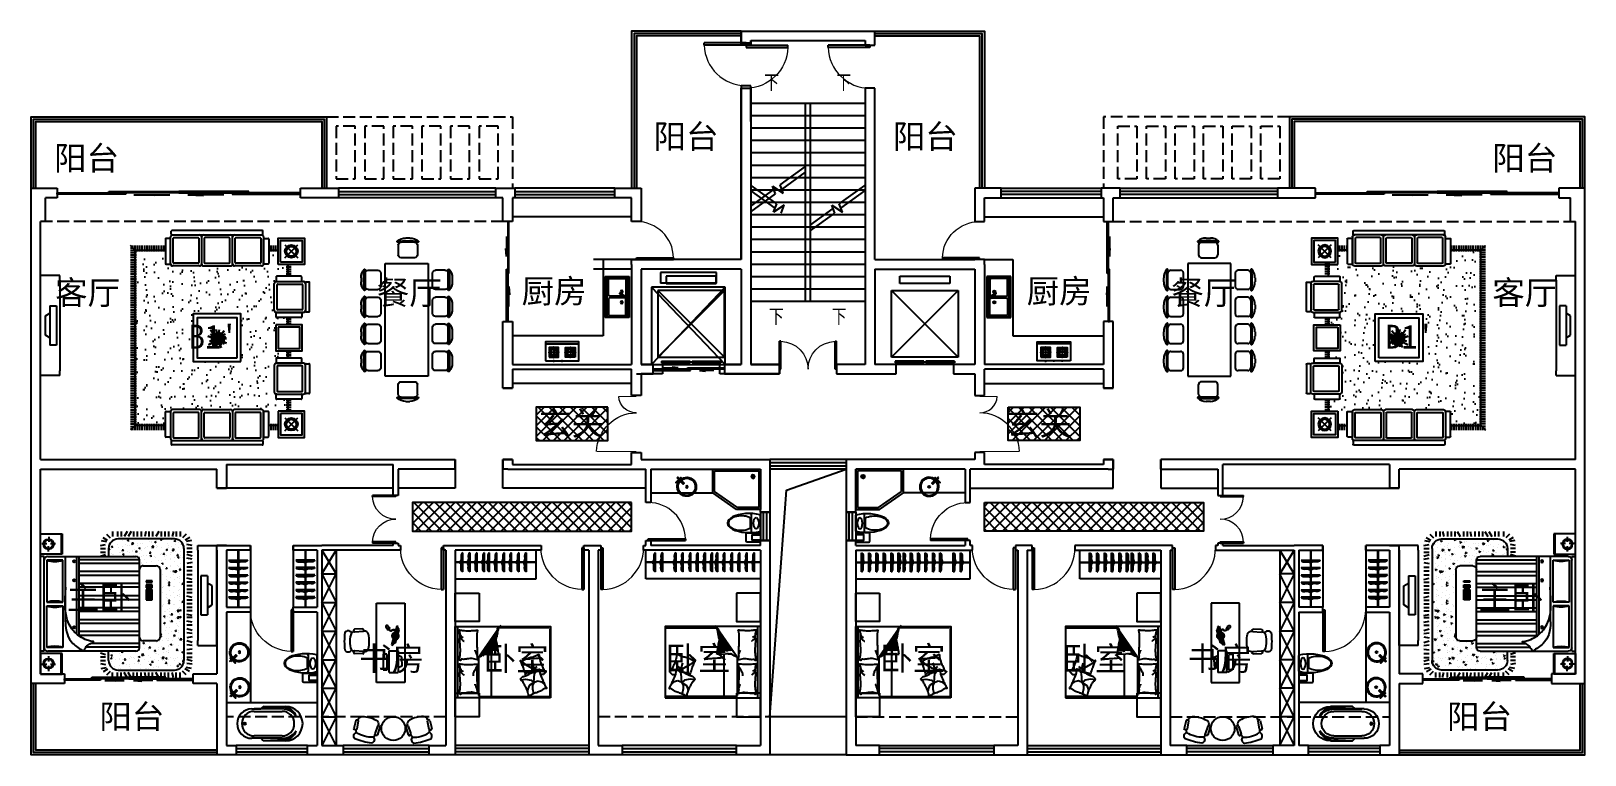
# Model space of a CAD drawing. Extents: x -542146 to -509546, y -936150 to -920950.
import ezdxf

# ---------------------------------------------------------------- set-up
doc = ezdxf.new("R2010")
doc.units = 0
doc.header["$LTSCALE"] = 1000
doc.header["$MEASUREMENT"] = 0
doc.linetypes.add('DASH', pattern=[0.35, 0.25, -0.1])
doc.layers.get('0').update_dxf_attribs({"linetype": 'CONTINUOUS'})
for name, color, linetype in [('7-SANI', 8, 'CONTINUOUS'), ('DOTE', 1, 'CONTINUOUS'), ('FURN', 8, 'CONTINUOUS'), ('FURNITURE', 8, 'CONTINUOUS'), ('LVTRY', 187, 'CONTINUOUS'), ('STAIR', 3, 'CONTINUOUS'), ('WALL', 2, 'CONTINUOUS'), ('WINDOW', 4, 'CONTINUOUS'), ('房间名称标注', 255, 'CONTINUOUS'), ('洁具', 223, 'CONTINUOUS')]:
    doc.layers.add(name, color=color, linetype=linetype)
doc.layers.get('DOTE').off()
doc.styles.add('-宋体', font='', dxfattribs={"width": 0.6})
doc.styles.add('-黑体', font='simhei.ttf', dxfattribs={"width": 0.8})
doc.styles.add('DIM_FONT', font='ZBTXT.shx', dxfattribs={"width": 0.8})
doc.styles.get('-宋体').set_extended_font_data('SimSun')

msp = doc.modelspace()

# ---------------------------------------------------------------- texts
at = {"layer": '房间名称标注', "style": '-宋体', "width": 0.75}
for p in [(-526762, -922175), (-525248, -922175), (-526664, -927091), (-525346, -927091)]:
    msp.add_text('下', height=300, dxfattribs=at).set_placement(p)
at = {"layer": '房间名称标注', "style": '-黑体'}
for s, p in [('阳台', (-529086, -923415)), ('阳台', (-524067, -923415)), ('阳台', (-541664, -923868)), ('阳台', (-511489, -923868)), ('客厅', (-541641, -926693)), ('餐厅', (-534894, -926693)), ('厨房', (-531855, -926660)), ('厨房', (-521258, -926660)), ('餐厅', (-518225, -926693)), ('客厅', (-511489, -926693)), ("B1'", (-538838, -927618)), ("B1'", (-513736, -927618)), ('玄关', (-531491, -929437)), ('玄关', (-521679, -929437)), ('主卧', (-541398, -933097)), ('主卧', (-511778, -933097)), ('书房', (-535262, -934379)), ('卧室', (-532654, -934379)), ('卧室', (-528835, -934372)), ('卧室', (-524332, -934372)), ('卧室', (-520513, -934379)), ('书房', (-517882, -934379)), ('阳台', (-540714, -935594)), ('阳台', (-512439, -935594))]:
    msp.add_text(s, height=500, dxfattribs=at).set_placement(p)

# ---------------------------------------------------------------- blocks, each defined once
blk = doc.blocks.new('A$C243B017E')
at = {"layer": 'FURN'}
for p, q in [((56, 2944), (150, 2889)), ((127, 3011), (204, 2933)), ((253, 3070), (253, 2961)), ((332, 3072), (332, 2963)), ((393, 3072), (416, 2963)), ((492, 3072), (492, 2963)), ((572, 3072), (572, 2963)), ((652, 3072), (652, 2963)), ((698, 3072), (763, 2963)), ((831, 3070), (831, 2961)), ((910, 3072), (910, 2963)), ((972, 3072), (994, 2963)), ((1070, 3072), (1070, 2963)), ((1150, 3072), (1150, 2963)), ((1230, 3072), (1230, 2963)), ((1276, 3072), (1342, 2963)), ((1361, 3072), (1426, 2963)), ((1487, 3072), (1487, 2963)), ((1567, 3072), (1567, 2963)), ((1670, 3070), (1670, 2961)), ((1787, 3011), (1710, 2933)), ((1862, 2944), (1767, 2889)), ((3178, 2996), (2728, 2996)), ((2728, 2996), (2728, 2567)), ((2746, 2996), (2746, 2567)), ((3178, 2567), (3178, 2996)), ((0, 2790), (109, 2773)), ((0, 2726), (109, 2691)), ((0, 2646), (109, 2646)), ((15, 2880), (127, 2856)), ((171, 2715), (197, 2711)), ((171, 360), (171, 2712)), ((172, 2728), (192, 2749)), ((197, 2711), (192, 2749)), ((206, 2645), (206, 2645)), ((211, 2789), (211, 2789)), ((230, 2666), (230, 2666)), ((246, 2787), (265, 2810)), ((246, 2787), (270, 2785)), ((270, 2785), (265, 2810)), ((283, 2833), (311, 2844)), ((283, 2833), (303, 2820)), ((286, 2760), (286, 2760)), ((300, 2656), (300, 2656)), ((303, 2820), (311, 2844)), ((305, 2789), (305, 2789)), ((311, 2803), (311, 2803)), ((357, 2665), (357, 2665)), ((359, 2711), (359, 2711)), ((1552, 2912), (371, 2912)), ((381, 2672), (381, 2672)), ((443, 2657), (443, 2657)), ((463, 2822), (463, 2822)), ((505, 2684), (505, 2684)), ((510, 2817), (510, 2817)), ((519, 2800), (519, 2800)), ((522, 2672), (550, 2683)), ((522, 2672), (542, 2659)), ((533, 2762), (552, 2785)), ((533, 2762), (557, 2760)), ((542, 2659), (550, 2683)), ((557, 2760), (552, 2785)), ((572, 2702), (572, 2702)), ((588, 2651), (619, 2683)), ((588, 2651), (624, 2645)), ((610, 2698), (610, 2698)), ((615, 2712), (615, 2712)), ((624, 2645), (619, 2683)), ((650, 2906), (650, 2906)), ((657, 2648), (657, 2648)), ((707, 2710), (707, 2710)), ((710, 2711), (710, 2711)), ((712, 2843), (712, 2843)), ((715, 2856), (715, 2856)), ((752, 2840), (752, 2840)), ((786, 2693), (786, 2693)), ((815, 2869), (815, 2869)), ((820, 2737), (839, 2760)), ((820, 2737), (844, 2735)), ((844, 2735), (839, 2760)), ((848, 2753), (848, 2753)), ((858, 2801), (886, 2812)), ((858, 2801), (878, 2788)), ((862, 2731), (862, 2731)), ((864, 2897), (864, 2897)), ((870, 2639), (870, 2639)), ((878, 2788), (886, 2812)), ((915, 2740), (915, 2740)), ((920, 2873), (920, 2873)), ((967, 2889), (967, 2889)), ((985, 2880), (985, 2880)), ((1000, 2684), (1000, 2684)), ((1001, 2613), (1001, 2613)), ((1015, 2584), (1046, 2617)), ((1051, 2579), (1046, 2617)), ((1077, 2888), (1077, 2888)), ((1081, 2793), (1081, 2793)), ((1084, 2630), (1084, 2630)), ((1097, 2640), (1125, 2651)), ((1097, 2640), (1117, 2627)), ((1107, 2712), (1126, 2735)), ((1107, 2712), (1131, 2710)), ((1109, 2620), (1109, 2620)), ((1114, 2764), (1114, 2764)), ((1115, 2635), (1115, 2635)), ((1117, 2627), (1125, 2651)), ((1120, 2768), (1120, 2768)), ((1125, 2901), (1125, 2901)), ((1131, 2709), (1126, 2735)), ((1213, 2675), (1213, 2675)), ((1214, 2778), (1214, 2778)), ((1234, 2653), (1234, 2653)), ((1261, 2640), (1261, 2640)), ((1291, 2879), (1291, 2879)), ((1297, 2621), (1297, 2621)), ((1315, 2833), (1315, 2833)), ((1318, 2660), (1318, 2660)), ((1322, 2793), (1322, 2793)), ((1366, 2797), (1366, 2797)), ((1394, 2687), (1413, 2709)), ((1394, 2687), (1418, 2684)), ((1418, 2684), (1413, 2709)), ((1427, 2666), (1427, 2666)), ((1433, 2769), (1461, 2780)), ((1433, 2769), (1453, 2756)), ((1453, 2756), (1461, 2780)), ((1467, 2693), (1467, 2693)), ((1504, 2870), (1504, 2870)), ((1511, 2612), (1511, 2612)), ((1513, 2673), (1513, 2673)), ((1525, 2690), (1525, 2690)), ((1530, 2823), (1530, 2823)), ((1548, 2873), (1548, 2873)), ((1613, 2686), (1613, 2686)), ((1619, 2831), (1619, 2831)), ((1640, 2657), (1640, 2657)), ((1672, 2608), (1700, 2619)), ((1672, 2608), (1692, 2595)), ((1681, 2661), (1700, 2684)), ((1681, 2661), (1704, 2659)), ((1692, 2595), (1700, 2619)), ((1704, 2659), (1700, 2684)), ((1701, 2733), (1701, 2733)), ((1731, 2718), (1731, 2718)), ((1752, 2712), (1752, 2517)), ((1908, 2880), (1796, 2856)), ((1924, 2777), (1814, 2794)), ((1924, 2713), (1814, 2713)), ((1924, 2633), (1814, 2633)), ((2969, 2790), (2866, 2790)), ((3008, 2933), (3008, 2823)), ((3014, 2622), (3014, 2732)), ((3151, 2790), (3048, 2790)), ((0, 2566), (109, 2566)), ((0, 2471), (109, 2489)), ((0, 2399), (109, 2383)), ((0, 2336), (109, 2301)), ((186, 2543), (214, 2554)), ((186, 2543), (206, 2530)), ((201, 2303), (201, 2303)), ((206, 2530), (214, 2554)), ((214, 2261), (246, 2294)), ((250, 2256), (245, 2293)), ((252, 2507), (252, 2507)), ((279, 2508), (279, 2508)), ((290, 2390), (290, 2390)), ((295, 2523), (295, 2523)), ((301, 2492), (301, 2492)), ((302, 2486), (321, 2509)), ((302, 2486), (325, 2484)), ((325, 2484), (321, 2509)), ((400, 2382), (400, 2382)), ((415, 2294), (415, 2294)), ((425, 2382), (453, 2393)), ((425, 2382), (445, 2369)), ((445, 2369), (453, 2393)), ((491, 2285), (491, 2285)), ((493, 2499), (493, 2499)), ((495, 2418), (495, 2418)), ((500, 2551), (500, 2551)), ((500, 2396), (500, 2396)), ((505, 2540), (505, 2540)), ((518, 2294), (518, 2294)), ((534, 2532), (534, 2532)), ((588, 2461), (608, 2484)), ((588, 2461), (612, 2459)), ((605, 2553), (605, 2553)), ((612, 2459), (608, 2484)), ((629, 2285), (629, 2285)), ((651, 2416), (651, 2416)), ((693, 2310), (693, 2310)), ((697, 2443), (697, 2443)), ((702, 2577), (702, 2577)), ((706, 2490), (706, 2490)), ((751, 2334), (751, 2334)), ((753, 2299), (1023, 2299)), ((756, 2573), (756, 2573)), ((761, 2511), (789, 2522)), ((761, 2511), (781, 2498)), ((768, 2572), (768, 2572)), ((781, 2498), (789, 2522)), ((875, 2436), (895, 2459)), ((875, 2436), (899, 2434)), ((899, 2434), (895, 2459)), ((899, 2304), (899, 2304)), ((900, 2340), (900, 2340)), ((904, 2449), (904, 2449)), ((905, 2473), (905, 2473)), ((910, 2606), (910, 2606)), ((920, 2481), (920, 2481)), ((984, 2374), (984, 2374)), ((1000, 2350), (1028, 2361)), ((1000, 2350), (1020, 2337)), ((1004, 2462), (1004, 2462)), ((1009, 2607), (1009, 2607)), ((1015, 2584), (1051, 2579)), ((1020, 2337), (1028, 2361)), ((1050, 2324), (1050, 2324)), ((1080, 2286), (1080, 2286)), ((1103, 2444), (1103, 602)), ((1103, 2435), (2228, 2435)), ((1103, 2355), (2126, 2355)), ((1111, 2501), (1111, 2501)), ((1177, 2517), (3029, 2517)), ((1313, 2527), (1313, 2527)), ((1442, 2518), (1473, 2551)), ((1442, 2518), (1447, 2517)), ((1477, 2517), (1473, 2551)), ((1508, 2528), (1508, 2528)), ((1520, 2557), (1520, 2557)), ((1660, 2548), (1660, 2548)), ((1724, 2603), (1724, 2603)), ((1726, 2585), (1726, 2585)), ((1924, 2553), (1814, 2589)), ((2714, 2439), (3049, 2439)), ((2714, 1567), (2714, 2439)), ((2728, 2567), (3178, 2567)), ((3049, 2439), (3049, 1567)), ((3103, 2517), (3103, 528)), ((3103, 2517), (3178, 2517)), ((3178, 2517), (3178, 528)), ((0, 2216), (109, 2234)), ((0, 2144), (109, 2128)), ((0, 2081), (109, 2046)), ((0, 1971), (109, 1971)), ((189, 2067), (189, 2067)), ((214, 2261), (250, 2256)), ((275, 1990), (275, 1990)), ((280, 2123), (280, 2123)), ((284, 2254), (284, 2254)), ((285, 2256), (285, 2256)), ((286, 2250), (286, 2250)), ((289, 2080), (289, 2080)), ((294, 2225), (294, 2225)), ((300, 1986), (300, 1986)), ((328, 2092), (356, 2103)), ((328, 2092), (347, 2079)), ((335, 2091), (335, 2091)), ((347, 2079), (356, 2103)), ((357, 2185), (376, 2208)), ((357, 2185), (381, 2183)), ((381, 2183), (376, 2208)), ((380, 2166), (380, 2166)), ((394, 2238), (394, 2238)), ((441, 2100), (441, 2100)), ((481, 2018), (481, 2018)), ((486, 2151), (486, 2151)), ((499, 2241), (499, 2241)), ((533, 2026), (533, 2026)), ((546, 2258), (546, 2258)), ((549, 2082), (549, 2082)), ((588, 1976), (588, 1976)), ((614, 2206), (614, 2206)), ((641, 2195), (672, 2227)), ((641, 2195), (673, 2190)), ((644, 2160), (663, 2183)), ((644, 2160), (668, 2158)), ((668, 2158), (663, 2183)), ((664, 2221), (673, 2225)), ((664, 2221), (673, 2215)), ((673, 2220), (672, 2227)), ((673, 803), (673, 2219)), ((1103, 2185), (2371, 2185)), ((1103, 2105), (2371, 2105)), ((2371, 2198), (2371, 528)), ((2421, 2161), (2421, 528)), ((0, 1910), (109, 1887)), ((0, 1811), (109, 1811)), ((0, 1768), (109, 1745)), ((0, 1670), (109, 1670)), ((184, 1922), (184, 1922)), ((184, 1780), (184, 1780)), ((230, 1802), (258, 1813)), ((230, 1802), (250, 1789)), ((230, 1784), (230, 1784)), ((230, 1660), (258, 1671)), ((230, 1660), (250, 1647)), ((230, 1643), (230, 1643)), ((250, 1789), (258, 1813)), ((250, 1647), (258, 1671)), ((258, 1887), (258, 1887)), ((258, 1745), (258, 1745)), ((267, 1805), (299, 1838)), ((267, 1805), (303, 1800)), ((267, 1663), (299, 1696)), ((267, 1663), (303, 1658)), ((271, 1857), (271, 1857)), ((271, 1715), (271, 1715)), ((303, 1800), (299, 1838)), ((303, 1658), (299, 1696)), ((336, 1942), (336, 1942)), ((336, 1800), (336, 1800)), ((342, 1833), (342, 1833)), ((342, 1691), (342, 1691)), ((413, 1884), (432, 1907)), ((413, 1884), (436, 1882)), ((413, 1742), (432, 1765)), ((413, 1742), (436, 1740)), ((436, 1882), (432, 1907)), ((436, 1740), (432, 1765)), ((471, 1878), (471, 1878)), ((471, 1736), (471, 1736)), ((476, 1885), (476, 1885)), ((476, 1743), (476, 1743)), ((483, 1818), (483, 1818)), ((483, 1676), (483, 1676)), ((517, 1787), (517, 1787)), ((517, 1645), (517, 1645)), ((555, 1824), (555, 1824)), ((555, 1682), (555, 1682)), ((566, 1931), (594, 1942)), ((566, 1931), (586, 1918)), ((566, 1789), (594, 1800)), ((566, 1789), (586, 1776)), ((583, 1831), (583, 1831)), ((583, 1689), (583, 1689)), ((586, 1918), (594, 1942)), ((586, 1776), (594, 1800)), ((673, 1778), (673, 1778)), ((673, 1636), (673, 1636)), ((1103, 1935), (2371, 1935)), ((1103, 1855), (2371, 1855)), ((1103, 1685), (2371, 1685)), ((2659, 1900), (2659, 528)), ((0, 1600), (109, 1600)), ((0, 1520), (109, 1520)), ((0, 1448), (109, 1448)), ((0, 1387), (109, 1364)), ((178, 1552), (178, 1552)), ((181, 1477), (200, 1500)), ((181, 1477), (205, 1475)), ((205, 1475), (200, 1500)), ((256, 1326), (256, 1326)), ((261, 1459), (261, 1459)), ((266, 1592), (266, 1592)), ((272, 1371), (272, 1371)), ((283, 1616), (283, 1616)), ((299, 1348), (299, 1348)), ((314, 1338), (314, 1338)), ((373, 1384), (373, 1384)), ((378, 1528), (378, 1528)), ((379, 1528), (379, 1528)), ((391, 1543), (391, 1543)), ((461, 1354), (461, 1354)), ((466, 1487), (466, 1487)), ((468, 1452), (487, 1475)), ((468, 1452), (492, 1450)), ((469, 1509), (497, 1520)), ((469, 1509), (489, 1496)), ((471, 1620), (471, 1620)), ((478, 1542), (478, 1542)), ((492, 1450), (487, 1475)), ((489, 1496), (497, 1520)), ((524, 1404), (524, 1404)), ((527, 1329), (527, 1329)), ((532, 1388), (532, 1388)), ((605, 1534), (605, 1534)), ((612, 1568), (612, 1568)), ((629, 1561), (629, 1561)), ((663, 1380), (663, 1380)), ((668, 1513), (668, 1513)), ((836, 1435), (836, 1405)), ((966, 1435), (836, 1435)), ((836, 1405), (836, 1375)), ((966, 1405), (836, 1405)), ((836, 1405), (966, 1405)), ((836, 1375), (836, 1344)), ((836, 1375), (966, 1375)), ((966, 1375), (836, 1375)), ((836, 1344), (836, 1314)), ((966, 1344), (836, 1344)), ((836, 1344), (966, 1344)), ((836, 1314), (836, 1284)), ((966, 1314), (836, 1314)), ((836, 1314), (966, 1314)), ((966, 1405), (966, 1435)), ((966, 1375), (966, 1405)), ((966, 1344), (966, 1375)), ((966, 1314), (966, 1344)), ((966, 1284), (966, 1314)), ((1103, 1605), (2371, 1605)), ((1103, 1435), (2371, 1435)), ((1103, 1355), (2371, 1355)), ((3049, 1567), (2714, 1567)), ((2714, 1488), (2714, 607)), ((3049, 1488), (2714, 1488)), ((3049, 607), (3049, 1488)), ((0, 1288), (109, 1288)), ((0, 1221), (109, 1221)), ((0, 1141), (109, 1141)), ((0, 1070), (109, 1070)), ((0, 1008), (109, 985)), ((178, 1173), (178, 1173)), ((181, 1099), (200, 1121)), ((181, 1099), (205, 1096)), ((184, 1294), (184, 1294)), ((205, 1096), (200, 1121)), ((261, 1081), (261, 1081)), ((266, 1214), (266, 1214)), ((272, 992), (272, 992)), ((283, 1237), (283, 1237)), ((373, 1005), (373, 1005)), ((378, 1150), (378, 1150)), ((379, 1149), (379, 1149)), ((391, 1164), (391, 1164)), ((398, 1284), (398, 1284)), ((466, 1109), (466, 1109)), ((468, 1073), (487, 1096)), ((468, 1073), (492, 1071)), ((469, 1131), (497, 1142)), ((469, 1131), (489, 1117)), ((471, 1242), (471, 1242)), ((478, 1163), (478, 1163)), ((492, 1071), (487, 1096)), ((489, 1117), (497, 1142)), ((524, 1025), (524, 1025)), ((532, 1009), (532, 1009)), ((605, 1155), (605, 1155)), ((611, 1275), (611, 1275)), ((612, 1189), (612, 1189)), ((629, 1183), (629, 1183)), ((663, 1001), (663, 1001)), ((668, 1134), (668, 1134)), ((671, 1279), (671, 1279)), ((836, 1284), (836, 1254)), ((966, 1284), (836, 1284)), ((836, 1284), (966, 1284)), ((836, 1254), (836, 1223)), ((966, 1254), (836, 1254)), ((836, 1254), (966, 1254)), ((836, 1223), (966, 1223)), ((836, 1183), (836, 1153)), ((966, 1183), (836, 1183)), ((836, 1153), (836, 1122)), ((836, 1153), (966, 1153)), ((966, 1153), (836, 1153)), ((836, 1122), (966, 1122)), ((836, 1069), (836, 1039)), ((966, 1069), (836, 1069)), ((836, 1039), (966, 1039)), ((966, 1254), (966, 1284)), ((966, 1223), (966, 1254)), ((966, 1153), (966, 1183)), ((966, 1122), (966, 1153)), ((966, 1039), (966, 1069)), ((1103, 1175), (2371, 1175)), ((1103, 1095), (2371, 1095)), ((2647, 1172), (2659, 1171)), ((0, 910), (109, 910)), ((0, 830), (109, 830)), ((0, 750), (109, 750)), ((0, 654), (109, 672)), ((184, 915), (184, 915)), ((234, 757), (234, 757)), ((237, 798), (256, 821)), ((237, 798), (261, 796)), ((246, 681), (246, 681)), ((251, 814), (251, 814)), ((256, 947), (256, 947)), ((261, 795), (256, 821)), ((267, 848), (267, 848)), ((282, 731), (282, 731)), ((299, 969), (299, 969)), ((314, 960), (314, 960)), ((314, 710), (314, 710)), ((320, 839), (352, 872)), ((320, 839), (356, 834)), ((356, 834), (352, 872)), ((372, 841), (400, 852)), ((372, 841), (392, 827)), ((392, 827), (400, 852)), ((398, 906), (398, 906)), ((419, 868), (419, 868)), ((448, 747), (448, 747)), ((452, 709), (452, 709)), ((457, 842), (457, 842)), ((461, 976), (461, 976)), ((515, 771), (515, 771)), ((524, 773), (543, 796)), ((524, 773), (547, 770)), ((527, 951), (527, 951)), ((547, 770), (543, 795)), ((566, 743), (566, 743)), ((610, 680), (638, 691)), ((610, 680), (630, 666)), ((611, 897), (611, 897)), ((611, 683), (611, 683)), ((630, 666), (638, 691)), ((654, 735), (654, 735)), ((659, 868), (659, 868)), ((661, 738), (661, 738)), ((666, 756), (666, 756)), ((671, 901), (671, 901)), ((1023, 723), (753, 723)), ((1062, 660), (1062, 660)), ((1065, 665), (1065, 665)), ((1088, 720), (1088, 720)), ((1097, 722), (1103, 729)), ((1097, 722), (1103, 722)), ((1103, 925), (2371, 925)), ((1103, 845), (2371, 845)), ((1103, 675), (2371, 675)), ((0, 582), (109, 565)), ((0, 519), (109, 483)), ((0, 439), (109, 439)), ((0, 359), (109, 359)), ((208, 552), (208, 552)), ((237, 415), (237, 415)), ((240, 498), (240, 498)), ((241, 548), (241, 548)), ((274, 551), (302, 562)), ((274, 551), (294, 537)), ((290, 340), (290, 340)), ((292, 497), (311, 520)), ((292, 497), (316, 495)), ((294, 537), (302, 562)), ((297, 463), (297, 463)), ((316, 495), (311, 520)), ((356, 428), (356, 428)), ((370, 543), (370, 543)), ((373, 383), (405, 416)), ((373, 383), (409, 378)), ((378, 643), (378, 643)), ((409, 378), (405, 416)), ((442, 443), (442, 443)), ((447, 576), (447, 576)), ((454, 489), (454, 489)), ((456, 441), (456, 441)), ((461, 585), (461, 585)), ((504, 331), (504, 331)), ((513, 390), (541, 401)), ((513, 390), (533, 376)), ((531, 503), (531, 503)), ((533, 376), (541, 400)), ((561, 598), (561, 598)), ((579, 472), (598, 495)), ((579, 472), (603, 470)), ((583, 534), (583, 534)), ((603, 470), (598, 495)), ((607, 461), (607, 461)), ((639, 335), (639, 335)), ((644, 469), (644, 469)), ((649, 602), (649, 602)), ((667, 480), (667, 480)), ((713, 618), (713, 618)), ((755, 336), (755, 336)), ((764, 543), (764, 543)), ((797, 525), (797, 525)), ((800, 317), (832, 350)), ((836, 312), (831, 350)), ((847, 365), (847, 365)), ((849, 519), (877, 530)), ((849, 519), (869, 505)), ((852, 499), (852, 499)), ((855, 349), (855, 349)), ((857, 632), (857, 632)), ((860, 494), (860, 494)), ((866, 447), (885, 470)), ((866, 447), (890, 444)), ((869, 505), (877, 529)), ((881, 471), (881, 471)), ((890, 444), (885, 469)), ((960, 507), (960, 507)), ((965, 652), (965, 652)), ((981, 344), (981, 344)), ((997, 583), (997, 583)), ((1006, 369), (1006, 369)), ((1010, 516), (1010, 516)), ((1052, 394), (1052, 394)), ((1057, 527), (1057, 527)), ((1088, 358), (1116, 368)), ((1088, 358), (1108, 344)), ((1095, 462), (1095, 462)), ((1103, 595), (2371, 595)), ((1108, 344), (1116, 368)), ((1112, 527), (1112, 527)), ((1153, 421), (1172, 444)), ((1153, 421), (1177, 419)), ((1177, 419), (1172, 444)), ((3029, 528), (1177, 528)), ((1214, 384), (1214, 384)), ((1224, 507), (1224, 507)), ((1254, 419), (1254, 419)), ((1259, 403), (1259, 403)), ((1308, 453), (1308, 453)), ((1359, 416), (1359, 416)), ((1424, 487), (1452, 497)), ((1424, 487), (1444, 473)), ((1437, 498), (1437, 498)), ((1440, 396), (1459, 419)), ((1440, 396), (1464, 394)), ((1444, 473), (1452, 497)), ((1447, 424), (1447, 424)), ((1464, 394), (1459, 419)), ((1462, 449), (1462, 449)), ((1511, 436), (1511, 436)), ((1522, 444), (1522, 444)), ((1543, 337), (1543, 337)), ((1651, 489), (1651, 489)), ((1663, 344), (1663, 344)), ((1663, 326), (1691, 336)), ((1667, 477), (1667, 477)), ((1681, 464), (1681, 464)), ((1683, 312), (1691, 336)), ((1727, 371), (1746, 394)), ((1727, 371), (1751, 369)), ((1735, 435), (1735, 435)), ((1751, 369), (1746, 394)), ((1752, 360), (1752, 528)), ((1924, 519), (1814, 483)), ((1924, 439), (1814, 439)), ((1924, 359), (1814, 359)), ((2714, 607), (3049, 607)), ((2728, 478), (3178, 478)), ((2728, 50), (2728, 478)), ((2746, 50), (2746, 478)), ((3014, 424), (3014, 314)), ((3103, 528), (3178, 528)), ((3178, 478), (3178, 50)), ((0, 295), (109, 278)), ((15, 192), (127, 216)), ((49, 128), (144, 183)), ((127, 62), (204, 139)), ((194, 267), (205, 271)), ((200, 257), (205, 271)), ((232, 282), (232, 282)), ((251, 270), (251, 270)), ((253, 2), (253, 111)), ((281, 224), (281, 224)), ((332, 0), (332, 109)), ((348, 196), (367, 219)), ((348, 196), (372, 194)), ((351, 283), (351, 283)), ((372, 194), (367, 219)), ((371, 160), (1552, 160)), ((393, 0), (416, 109)), ((432, 177), (432, 177)), ((437, 310), (437, 310)), ((492, 0), (492, 109)), ((502, 303), (502, 303)), ((514, 264), (514, 264)), ((572, 0), (572, 109)), ((610, 176), (610, 176)), ((634, 202), (634, 202)), ((635, 171), (654, 194)), ((635, 171), (658, 169)), ((650, 178), (650, 178)), ((652, 0), (652, 109)), ((658, 169), (654, 194)), ((698, 0), (763, 109)), ((717, 322), (717, 322)), ((747, 304), (747, 304)), ((750, 192), (750, 192)), ((752, 229), (780, 239)), ((752, 229), (772, 215)), ((772, 215), (780, 239)), ((800, 317), (836, 312)), ((831, 2), (831, 111)), ((842, 232), (842, 232)), ((843, 216), (843, 216)), ((901, 212), (901, 212)), ((910, 0), (910, 109)), ((931, 313), (931, 313)), ((933, 160), (941, 169)), ((942, 160), (941, 169)), ((972, 0), (994, 109)), ((1047, 260), (1047, 260)), ((1070, 0), (1070, 109)), ((1077, 256), (1077, 256)), ((1144, 304), (1144, 304)), ((1150, 0), (1150, 109)), ((1154, 245), (1154, 245)), ((1227, 251), (1258, 284)), ((1227, 251), (1263, 246)), ((1230, 0), (1230, 109)), ((1249, 286), (1249, 286)), ((1254, 258), (1254, 258)), ((1263, 246), (1258, 284)), ((1276, 0), (1342, 109)), ((1310, 297), (1310, 297)), ((1327, 197), (1355, 207)), ((1327, 197), (1347, 183)), ((1347, 183), (1355, 207)), ((1358, 295), (1358, 295)), ((1361, 0), (1426, 109)), ((1405, 278), (1405, 278)), ((1452, 183), (1452, 183)), ((1457, 316), (1457, 316)), ((1487, 0), (1487, 109)), ((1567, 0), (1567, 109)), ((1571, 286), (1571, 286)), ((1658, 311), (1658, 311)), ((1658, 211), (1658, 211)), ((1661, 192), (1685, 217)), ((1663, 326), (1683, 312)), ((1670, 2), (1670, 111)), ((1686, 211), (1685, 217)), ((1797, 62), (1720, 139)), ((1874, 128), (1780, 183)), ((1908, 192), (1796, 216)), ((1924, 295), (1814, 278)), ((3178, 50), (2728, 50)), ((2969, 256), (2866, 256)), ((3008, 113), (3008, 223)), ((3151, 256), (3048, 256))]:
    blk.add_line(p, q, dxfattribs=at)
for centre, radius in [((3011, 2776), 108), ((3011, 2776), 90), ((2475, 2014), 23.3), ((2475, 1031), 23.3), ((2475, 632), 23.3), ((3011, 270), 108), ((3011, 270), 90)]:
    blk.add_circle(centre, radius, dxfattribs=at)
for centre, radius, start, end in [((371, 2712), 200, 90, 180), ((1552, 2712), 200, 0, 90), ((753, 2219), 80, 90, 180), ((1023, 2219), 80, 0, 90), ((1177, 2444), 74, 90, 180), ((2881, 2996), 582, 253.2615, 286.7385), ((3029, 2444), 74, 0, 90), ((2881, 1010), 582, 73.2615, 106.7385), ((2881, 2045), 582, 253.2615, 286.7385), ((753, 803), 80, 180, 270), ((1023, 803), 80, 270, 0), ((371, 360), 200, 180, 270), ((1177, 602), 74, 180, 270), ((1552, 360), 200, 270, 0), ((2881, 50), 582, 73.2615, 106.7385), ((3029, 602), 74, 270, 0)]:
    blk.add_arc(centre, radius, start, end, dxfattribs=at)
for points, knots in [([(2291, 2517), (2272, 2496), (2233, 2455), (2202, 2367), (2015, 2322), (2126, 2305), (2219, 2286), (2379, 2204), (2702, 1902), (2672, 1494), (2647, 1172)], [0, 0, 0, 0, 84.038361, 164.136965, 308.288746, 334.147015, 448.557912, 618.627879, 854.335658, 1737.99154, 1737.99154, 1737.99154, 1737.99154]), ([(2659, 1900), (2653, 1990), (2641, 2154), (2506, 2388), (2352, 2458), (2285, 2517)], [0, 0, 0, 0, 262.825247, 478.358586, 748.848727, 748.848727, 748.848727, 748.848727])]:
    blk.add_open_spline(points, degree=3, knots=knots, dxfattribs=at)
blk = doc.blocks.new('adsde')
at = {"layer": 'FURNITURE', "ltscale": 0.5}
h = blk.add_hatch(dxfattribs=at)
h.set_pattern_fill('GRASS', color=256, scale=20, angle=630, style=0)
h.set_pattern_definition([(180, (7176805.006, -1521012.496), (-14.14213562, 14.14213562), [3.75, -24.53427126]), (225, (7176805.006, -1521012.496), (-14.14213562, 14.14213562), [3.75, -16.25]), (135, (7176805.006, -1521012.496), (14.14213562, 14.14213562), [3.75, -16.25])])
edge = h.paths.add_edge_path()
edge.add_ellipse((3895732, -1453168), major_axis=(1757, -530), ratio=1, start_angle=179.0398, end_angle=180.841, ccw=False)
edge.add_ellipse((3894625, -1452756), major_axis=(465, -465), ratio=1, start_angle=209.0648, end_angle=212.0745, ccw=False)
edge.add_ellipse((3897986, -1453332), major_axis=(832, 3978), ratio=1, start_angle=88.8927, end_angle=91.0907, ccw=False)
edge.add_ellipse((3894082, -1452415), major_axis=(41.1, 41.1), ratio=1, start_angle=124.2724, end_angle=142.7304, ccw=False)
edge.add_ellipse((3894214, -1452360), major_axis=(137, 137), ratio=1, start_angle=142.7304, end_angle=148.1904, ccw=False)
edge.add_ellipse((3891558, -1452895), major_axis=(542, -2457), ratio=1, start_angle=89.2297, end_angle=90.746)
edge.add_ellipse((3891455, -1452748), major_axis=(2544, 475), ratio=1, start_angle=-1.0904, end_angle=1.0887)
edge.add_ellipse((3890243, -1452730), major_axis=(3738, 565), ratio=1, start_angle=-0.9046, end_angle=0.8984)
edge.add_line((3893971, -1452106), (3894101, -1452105))
edge.add_line((3894101, -1452105), (3894197, -1452118))
edge.add_ellipse((3894259, -1452287), major_axis=(127, 127), ratio=1, start_angle=36.8644, end_angle=65.1488, ccw=False)
edge.add_ellipse((3894524, -1452398), major_axis=(265, 265), ratio=1, start_angle=65.1488, end_angle=84.6445, ccw=False)
edge.add_line((3894394, -1452046), (3893967, -1452664))
for p, q in [((3892895, -1451238, -1029), (3892895, -1452644, -1029)), ((3894374, -1451218, -1029), (3892915, -1451218, -1029)), ((3893245, -1451283, -1029), (3893238, -1451279, -1029)), ((3893262, -1451381, -1029), (3893245, -1451283, -1029)), ((3893369, -1451353, -1029), (3893365, -1451329, -1029)), ((3894122, -1451238, -1029), (3894122, -1452108, -1029)), ((3894394, -1452046, -1029), (3894394, -1451238, -1029)), ((3894831, -1451192, -1029), (3894831, -1452692, -1029)), ((3893073, -1451527, -1029), (3893010, -1451473, -1029)), ((3893155, -1451547, -1029), (3893073, -1451527, -1029)), ((3893238, -1451516, -1029), (3893155, -1451547, -1029)), ((3893238, -1451516, -1029), (3893219, -1451702, -1029)), ((3893238, -1451516, -1029), (3893331, -1451448, -1029)), ((3893238, -1451516, -1029), (3893266, -1451449, -1029)), ((3893290, -1451561, -1029), (3893238, -1451516, -1029)), ((3893266, -1451449, -1029), (3893262, -1451381, -1029)), ((3893412, -1451587, -1029), (3893290, -1451561, -1029)), ((3893331, -1451448, -1029), (3893369, -1451353, -1029)), ((3893515, -1451573, -1029), (3893412, -1451587, -1029)), ((3893116, -1451784, -1029), (3893022, -1451772, -1029)), ((3893225, -1451798, -1029), (3893131, -1451786, -1029)), ((3893225, -1451798, -1029), (3893162, -1451847, -1029)), ((3893183, -1451752, -1029), (3893174, -1451764, -1029)), ((3893219, -1451702, -1029), (3893183, -1451752, -1029)), ((3893225, -1451798, -1029), (3893266, -1451740, -1029)), ((3893225, -1451798, -1029), (3893257, -1451926, -1029)), ((3893280, -1451816, -1029), (3893225, -1451798, -1029)), ((3893266, -1451740, -1029), (3893324, -1451721, -1029)), ((3893411, -1451891, -1029), (3893280, -1451816, -1029)), ((3893324, -1451721, -1029), (3893413, -1451701, -1029)), ((3893515, -1451970, -1029), (3893411, -1451891, -1029)), ((3894394, -1452046, -1029), (3893967, -1452664, -1029)), ((3893931, -1452711, -686), (3894015, -1452627, -686)), ((3892915, -1452664, -1029), (3893967, -1452664, -1029))]:
    blk.add_line(p, q, dxfattribs=at)
at = {"layer": 'FURNITURE', "ltscale": 0.5, "elevation": -1029}
blk.add_lwpolyline([(3892883, -1451192), (3894883, -1451192), (3894883, -1452692), (3892883, -1452692)], close=True, dxfattribs=at)
at = {"layer": 'FURNITURE', "ltscale": 0.5}
blk.add_lwpolyline([(3893300, -1451250, -0.101392), (3893324, -1451232, 0.223768), (3893337, -1451226, 0.25558), (3893342, -1451229, 0.081563), (3893348, -1451244, 0.071805), (3893349, -1451261, -0.069985), (3893351, -1451278, -0.03546), (3893368, -1451337, -0.029432), (3893398, -1451404, -0.001554), (3893415, -1451436, 0.00152), (3893432, -1451469, 0.004735), (3893450, -1451503, -0.00382), (3893471, -1451545, -0.296001), (3893505, -1451564, 0.649774), (3893516, -1451585, 0.02319), (3893511, -1451590, -0.0288), (3893508, -1451594, -0.005727), (3893503, -1451601, 0.004358), (3893496, -1451610, 0.027528), (3893480, -1451628, 0.046214), (3893469, -1451638, 0.194121), (3893453, -1451642, -0.133719), (3893429, -1451645, -0.011505), (3893387, -1451663, -0.008882), (3893333, -1451690, -0.012426), (3893265, -1451727, 0.033612), (3893239, -1451740), (3893182, -1451763), (3893139, -1451780, -0.224341), (3893126, -1451795, 0.722772), (3893117, -1451795, 0.103513), (3893116, -1451791, -0.053465), (3893116, -1451784, -0.030109), (3893111, -1451761, 0.031436), (3893107, -1451739, 0.05324), (3893107, -1451724, -0.05518), (3893106, -1451709, -0.056271), (3893100, -1451684, -0.0108), (3893048, -1451558, -0.00456), (3893010, -1451473, -0.01125), (3892994, -1451439, -0.069394), (3892981, -1451421, 0.079756), (3892971, -1451406, 0.106399), (3892968, -1451391, 0.328642), (3892971, -1451387, 0.299547), (3892977, -1451389, -0.189917), (3892987, -1451393, -0.033518), (3892997, -1451394, -0.075627), (3893001, -1451393, -0.053489), (3893009, -1451390, -0.017838), (3893030, -1451376, -0.038394), (3893053, -1451357, 0.059529), (3893068, -1451345, 0.035943), (3893093, -1451333, 0.011245), (3893178, -1451300, 0.006203), (3893216, -1451287, -0.010783), (3893238, -1451279, -0.019485), (3893251, -1451274, -0.005062)], format="xyb", close=True, dxfattribs=at)
for points in [[(3894756, -1451293, 0.263368), (3894775, -1451265, 0.494818), (3894794, -1451274, 0.049225), (3894796, -1451292, 0.036831), (3894794, -1451316, 0.031893), (3894786, -1451354, -0.035782), (3894779, -1451388, -0.032941), (3894773, -1451477, -0.026564), (3894779, -1451589, -0.017905), (3894784, -1451626, 0.033397), (3894786, -1451646, 0.03204), (3894786, -1451683, -0.018442), (3894783, -1451748, -0.010837), (3894783, -1451812, -0.014624), (3894786, -1451860, -0.111249), (3894794, -1451883, 0.153708), (3894798, -1451900, 0.076444), (3894796, -1451907, 0.215512), (3894794, -1451909, 0.585858), (3894791, -1451906, -0.363489), (3894788, -1451902, -0.191716), (3894777, -1451902, 0.129675), (3894760, -1451904, 0.01735), (3894743, -1451901, -0.019326), (3894728, -1451898, -0.018818), (3894660, -1451891, -0.021828), (3894600, -1451890, -0.006204), (3894567, -1451892, -0.001963), (3894460, -1451898, -0.028341), (3894424, -1451902, 0.117014), (3894415, -1451902, 0.36606), (3894414, -1451900, 0.03973), (3894417, -1451887, 0.048309), (3894422, -1451873, -0.062981), (3894426, -1451862, -0.04058), (3894429, -1451839, -0.014345), (3894432, -1451772, -0.005484), (3894431, -1451647, -0.007153), (3894428, -1451550, -0.008762), (3894425, -1451508, 0.008153), (3894422, -1451462, 0.06251), (3894427, -1451405, -0.078669), (3894429, -1451360, -0.047825), (3894424, -1451337, 0.034494), (3894417, -1451306, 0.023571), (3894414, -1451281, 0.510228), (3894415, -1451280), (3894445, -1451288), (3894527, -1451308, -0.073041), (3894547, -1451310, -0.023305), (3894608, -1451304, -0.018299), (3894631, -1451300, 0.01097), (3894669, -1451293, 0.042281), (3894703, -1451290, 0.027201), (3894757, -1451293)], [(3894428, -1451853, -0.016108), (3894454, -1451814, -0.024599), (3894469, -1451787, -0.009477), (3894492, -1451738, -0.015937), (3894505, -1451708, -0.072521), (3894508, -1451692, -0.033339), (3894509, -1451656)], [(3894429, -1451384, -0.009729), (3894438, -1451411, -0.009729), (3894448, -1451438, -0.007971), (3894458, -1451460, -0.007971), (3894467, -1451481)], [(3894782, -1451767, -0.027842), (3894772, -1451743, -0.048685), (3894764, -1451731, -0.023666), (3894739, -1451703, -0.031223), (3894719, -1451684, -0.046801), (3894711, -1451679, -0.023191), (3894694, -1451671)], [(3894756, -1452002, 0.263368), (3894775, -1451975, 0.494818), (3894794, -1451984, 0.049225), (3894796, -1452001, 0.036831), (3894794, -1452025, 0.031893), (3894786, -1452063, -0.035782), (3894779, -1452097, -0.032941), (3894773, -1452187, -0.026564), (3894779, -1452298, -0.017905), (3894784, -1452335, 0.033397), (3894786, -1452355, 0.03204), (3894786, -1452393, -0.018442), (3894783, -1452457, -0.010837), (3894783, -1452522, -0.014624), (3894786, -1452570, -0.111249), (3894794, -1452592, 0.153708), (3894798, -1452609, 0.076444), (3894796, -1452616, 0.215512), (3894794, -1452618, 0.585858), (3894791, -1452616, -0.363489), (3894788, -1452611, -0.191716), (3894777, -1452611, 0.129675), (3894760, -1452613, 0.01735), (3894743, -1452610, -0.019326), (3894728, -1452607, -0.018818), (3894660, -1452601, -0.021828), (3894600, -1452600, -0.006204), (3894567, -1452601, -0.001963), (3894460, -1452607, -0.028341), (3894424, -1452611, 0.117014), (3894415, -1452611, 0.36606), (3894414, -1452609, 0.03973), (3894417, -1452596, 0.048309), (3894422, -1452582, -0.062981), (3894426, -1452571, -0.04058), (3894429, -1452548, -0.014345), (3894432, -1452481, -0.005484), (3894431, -1452356, -0.007153), (3894428, -1452260, -0.008762), (3894425, -1452217, 0.008153), (3894422, -1452171, 0.06251), (3894427, -1452114, -0.078669), (3894429, -1452069, -0.047825), (3894424, -1452046, 0.034494), (3894417, -1452016, 0.023571), (3894414, -1451990, 0.510228), (3894415, -1451989), (3894445, -1451997), (3894527, -1452017, -0.073041), (3894547, -1452019, -0.023305), (3894608, -1452014, -0.018299), (3894631, -1452010, 0.01097), (3894669, -1452002, 0.042281), (3894703, -1451999, 0.027201), (3894757, -1452002)], [(3894788, -1451849, -0.088153), (3894785, -1451815, -0.088153), (3894769, -1451783, -0.077547), (3894748, -1451762, -0.077547), (3894721, -1451748)], [(3893971, -1452106, -0.007867), (3893989, -1452224, -0.009508), (3894007, -1452321, -0.006616), (3894021, -1452386, 0.023828), (3894025, -1452404, 0.080713), (3894024, -1452423, 0.009591), (3893992, -1452575, 0.013133), (3893984, -1452609, 0.007859), (3893967, -1452664)], [(3894394, -1452046, 0.085272), (3894284, -1452109, 0.124044), (3894197, -1452118), (3894101, -1452105), (3893971, -1452106)], [(3894429, -1452093, -0.009729), (3894438, -1452120, -0.009729), (3894448, -1452147, -0.007971), (3894458, -1452169, -0.007971), (3894467, -1452190)], [(3894782, -1452476, -0.027842), (3894772, -1452453, -0.048685), (3894764, -1452440, -0.023666), (3894739, -1452412, -0.031223), (3894719, -1452393, -0.046801), (3894711, -1452388, -0.023191), (3894694, -1452380)], [(3894788, -1452558, -0.088153), (3894785, -1452524, -0.088153), (3894769, -1452493, -0.077547), (3894748, -1452471, -0.077547), (3894721, -1452457)]]:
    blk.add_lwpolyline(points, format="xyb", dxfattribs=at)
at = {"layer": 'FURNITURE', "ltscale": 0.5, "elevation": -1029}
blk.add_lwpolyline([(3893403, -1451656, 0.025626), (3893405, -1451668, 0.0108), (3893447, -1451797, 0.00456), (3893478, -1451885, 0.01125), (3893492, -1451920, 0.069394), (3893503, -1451939, -0.079756), (3893513, -1451955, -0.106399), (3893515, -1451970, -0.328642), (3893511, -1451974, -0.299547), (3893505, -1451971, 0.189917), (3893496, -1451966, 0.033518), (3893486, -1451965, 0.075627), (3893481, -1451965, 0.053489), (3893473, -1451968, 0.017838), (3893451, -1451980, 0.038394), (3893427, -1451998, -0.059529), (3893411, -1452008, -0.035943), (3893385, -1452018, -0.011245), (3893298, -1452044, -0.006203), (3893259, -1452054, 0.010783), (3893236, -1452061, 0.019485), (3893223, -1452065, 0.005062), (3893173, -1452085, 0.101392), (3893147, -1452101, -0.223768), (3893134, -1452106, -0.25558), (3893129, -1452103, -0.081563), (3893124, -1452087, -0.071805), (3893124, -1452070, 0.069985), (3893124, -1452053, 0.03546), (3893111, -1451993, 0.029432), (3893086, -1451924, 0.001554), (3893072, -1451891, -0.00152), (3893057, -1451857, -0.004735), (3893043, -1451822, 0.00382), (3893024, -1451778, 0.296001), (3892992, -1451756, -0.649774), (3892983, -1451734, -0.02319), (3892988, -1451730, 0.0288), (3892991, -1451726, 0.005727), (3892997, -1451720, -0.004358), (3893005, -1451711, -0.027528), (3893022, -1451694, -0.046214), (3893033, -1451685, -0.194121), (3893050, -1451683, 0.133719), (3893074, -1451681, 0.005779), (3893096, -1451674, 0.008882)], format="xyb", dxfattribs=at)
at = {"layer": 'FURNITURE', "ltscale": 0.5}
blk.add_arc((3892915, -1451238, -1029), 20, 90, 180, dxfattribs=at)
blk = doc.blocks.new('A$C73053555')
at = {"linetype": 'Continuous'}
h = blk.add_hatch(dxfattribs=at)
h.set_pattern_fill('AR-SAND,_O', color=256, scale=200, angle=90)
h.set_pattern_definition([(127.5, (-536437.55, -28549.1), (-385.36475, -12.59867), [0, -304, 0, -340, 0, -325]), (97.5, (-536437.55, -28549.1), (-564.4292, 353.95534), [0, -164, 0, -274, 0, -105]), (57.5, (-536437.55, -28795.1), (-1.13181, 622.82837), [0, -100, 0, -360, 0, -470]), (47.5, (-536437.55, -28795.1), (-175.5351, 601.2253), [0, -50, 0, -236, 0, -270])])
h.paths.add_polyline_path([(678, 1768), (678, 2085), (500, 2085), (500, 1816), (331, 1816), (331, 1566), (531, 1566, -0.414214), (545, 1552), (545, 1472, -0.414214), (531, 1458), (540, 1458, -0.414214), (582, 1416), (582, 850, -0.414214), (540, 808), (531, 808, -0.414214), (545, 794), (545, 714, -0.414214), (531, 700), (331, 700), (331, 550), (550, 550), (550, 0), (331, 0), (331, -150), (531, -150, -0.414214), (545, -164), (545, -244, -0.414214), (531, -258), (540, -258, -0.414214), (582, -300), (582, -866, -0.414214), (540, -908), (531, -908, -0.414214), (545, -922), (545, -1002, -0.414214), (531, -1016), (331, -1016), (331, -1266), (500, -1266), (500, -1535), (678, -1535), (678, -1218), (2885, -1218), (2885, -1535), (3471, -1535), (3471, 2085), (2885, 2085), (2885, 1768)])
h.paths.add_polyline_path([(2283, 775), (2283, -225), (1283, -225), (1283, 775)], flags=16)
h.paths.add_polyline_path([(2203, 695), (2203, -145), (1363, -145), (1363, 695)], flags=0)
h.paths.add_polyline_path([(1966, 422), (1801, 325), (1944, 344), (1777, 310), (1911, 299), (1810, 299), (1977, 244), (1833, 288), (1877, 255), (1777, 310), (1812, 262), (1855, 155), (1777, 310), (1822, 177), (1780, 280), (1799, 99), (1777, 266), (1733, 99), (1777, 310), (1721, 155), (1752, 271), (1632, 132), (1777, 310), (1588, 388), (1733, 333), (1632, 410), (1777, 310), (1799, 466), (1788, 344), (1855, 477), (1777, 310), (1855, 410), (1815, 346)], flags=0)
h = blk.add_hatch(dxfattribs=at)
h.set_pattern_fill('U,_O', color=256, scale=50, angle=90, pattern_type=0)
h.set_pattern_definition([(270, (-536437.546, 29099.103), (-50, 3e-15), [])])
h.paths.add_polyline_path([(2866, 2085), (2866, 2215), (3601, 2215), (3471, 2085)])
h.paths.add_polyline_path([(500, 2085), (500, 2215), (700, 2215), (700, 2085)])
h = blk.add_hatch(dxfattribs=at)
h.set_pattern_fill('U,_O', color=256, scale=50, angle=180, pattern_type=0)
h.set_pattern_definition([(180, (-536437.546, -28549.103), (-6e-15, -50), [])])
h.paths.add_polyline_path([(3471, 2085), (3471, -1535), (3601, -1665), (3601, 2215)])
h = blk.add_hatch(dxfattribs=at)
h.set_pattern_fill('_U,_O', color=256, scale=50, angle=180, pattern_type=0)
h.set_pattern_definition([(180, (-536407.546, -28549.103), (-6e-15, -50), [])])
h.paths.add_polyline_path([(231, -1016), (231, -1266), (331, -1266), (331, -1016)])
h.paths.add_polyline_path([(231, 0), (231, -150), (331, -150), (331, 0)])
h.paths.add_polyline_path([(231, 700), (231, 550), (331, 550), (331, 700)])
h.paths.add_polyline_path([(231, 1816), (231, 1566), (331, 1566), (331, 1816)])
h = blk.add_hatch(dxfattribs=at)
h.set_pattern_fill('U,_O', color=256, scale=50, angle=90, pattern_type=0)
h.set_pattern_definition([(90, (-536437.546, -28549.103), (-50, 3e-15), [])])
h.paths.add_polyline_path([(2866, -1535), (2866, -1665), (3601, -1665), (3471, -1535)])
h.paths.add_polyline_path([(500, -1535), (500, -1665), (700, -1665), (700, -1535)])
for p, q in [((700, 2347), (700, 1835)), ((794, 2361), (714, 2361)), ((808, 2393), (808, 1826)), ((808, 1835), (808, 2347)), ((820, 2449), (820, 2511)), ((834, 2525), (2731, 2525)), ((2731, 2435), (834, 2435)), ((2731, 2435), (850, 2435)), ((865, 2364), (865, 1855)), ((1387, 2378), (879, 2378)), ((1401, 1855), (1401, 2364)), ((1458, 1826), (1458, 2393)), ((1515, 1855), (1515, 2364)), ((1529, 2378), (2037, 2378)), ((2051, 2364), (2051, 1855)), ((2108, 2393), (2108, 1826)), ((2165, 2364), (2165, 1855)), ((2687, 2378), (2179, 2378)), ((2701, 1855), (2701, 2364)), ((2745, 2449), (2745, 2511)), ((2758, 1835), (2758, 2393)), ((2772, 2361), (2852, 2361)), ((2866, 2347), (2866, 1835)), ((362, 1954), (88, 2228)), ((362, 2228), (88, 1954)), ((3471, 2085), (3601, 2215)), ((714, 1821), (794, 1821)), ((850, 1784), (1416, 1784)), ((879, 1841), (1387, 1841)), ((2066, 1784), (1500, 1784)), ((2037, 1841), (1529, 1841)), ((2150, 1784), (2716, 1784)), ((2179, 1841), (2687, 1841)), ((2852, 1821), (2772, 1821)), ((-159, 834), (-159, 1432)), ((-145, 1446), (-83, 1446)), ((-69, 1432), (-69, 834)), ((-69, 1416), (-69, 850)), ((540, 1458), (-27, 1458)), ((-12, 1387), (-12, 879)), ((511, 1401), (2, 1401)), ((5, 1472), (5, 1552)), ((19, 1566), (531, 1566)), ((531, 1458), (19, 1458)), ((525, 879), (525, 1387)), ((545, 1552), (545, 1472)), ((582, 850), (582, 1416)), ((-83, 820), (-145, 820)), ((-27, 808), (540, 808)), ((2, 865), (511, 865)), ((5, 794), (5, 714)), ((531, 808), (19, 808)), ((19, 700), (531, 700)), ((545, 714), (545, 794)), ((1777, 310), (1588, 388)), ((1588, 388), (1733, 333)), ((1777, 310), (1621, 333)), ((1621, 333), (1744, 321)), ((1777, 310), (1632, 410)), ((1733, 333), (1632, 410)), ((1777, 310), (1688, 433)), ((1688, 433), (1755, 333)), ((1777, 310), (1699, 488)), ((1699, 488), (1755, 344)), ((1777, 310), (1766, 433)), ((1766, 433), (1766, 344)), ((1777, 310), (1855, 477)), ((1777, 310), (1799, 466)), ((1777, 310), (1966, 422)), ((1777, 310), (1855, 410)), ((1777, 310), (1944, 344)), ((1788, 344), (1855, 477)), ((1799, 466), (1788, 344)), ((1855, 410), (1801, 325)), ((1944, 344), (1801, 325)), ((1966, 422), (1815, 346)), ((1855, 477), (1855, 477)), ((1777, 310), (1588, 288)), ((1588, 288), (1755, 310)), ((1777, 310), (1599, 255)), ((1599, 255), (1755, 299)), ((1777, 310), (1610, 199)), ((1610, 199), (1755, 288)), ((1777, 310), (1632, 132)), ((1632, 132), (1752, 271)), ((1777, 310), (1721, 155)), ((1721, 155), (1752, 271)), ((1777, 310), (1733, 99)), ((1777, 266), (1733, 99)), ((1777, 310), (1877, 255)), ((1777, 310), (1822, 177)), ((1777, 310), (1977, 244)), ((1777, 310), (1911, 299)), ((1777, 310), (1922, 199)), ((1777, 310), (1855, 155)), ((1777, 310), (1799, 99)), ((1777, 310), (1922, 110)), ((1799, 99), (1777, 266)), ((1822, 177), (1780, 280)), ((1922, 199), (1788, 299)), ((1911, 299), (1810, 299)), ((1922, 110), (1810, 277)), ((1855, 155), (1812, 262)), ((1877, 255), (1833, 288)), ((1977, 244), (1833, 288)), ((-159, -284), (-159, -882)), ((-83, -270), (-145, -270)), ((-69, -882), (-69, -284)), ((-69, -866), (-69, -300)), ((-27, -258), (540, -258)), ((2, -315), (511, -315)), ((5, -244), (5, -164)), ((19, -150), (531, -150)), ((531, -258), (19, -258)), ((545, -164), (545, -244)), ((582, -300), (582, -866)), ((-12, -837), (-12, -329)), ((525, -329), (525, -837)), ((-145, -896), (-83, -896)), ((540, -908), (-27, -908)), ((511, -851), (2, -851)), ((5, -922), (5, -1002)), ((531, -908), (19, -908)), ((545, -1002), (545, -922)), ((19, -1016), (531, -1016)), ((700, -1797), (700, -1285)), ((714, -1271), (794, -1271)), ((808, -1843), (808, -1276)), ((808, -1285), (808, -1797)), ((850, -1234), (1416, -1234)), ((879, -1291), (1387, -1291)), ((1458, -1276), (1458, -1843)), ((2066, -1234), (1500, -1234)), ((2037, -1291), (1529, -1291)), ((2108, -1843), (2108, -1276)), ((2150, -1234), (2716, -1234)), ((2179, -1291), (2687, -1291)), ((2758, -1285), (2758, -1843)), ((2852, -1271), (2772, -1271)), ((2866, -1797), (2866, -1285)), ((362, -1404), (88, -1678)), ((362, -1678), (88, -1404)), ((865, -1814), (865, -1305)), ((1401, -1305), (1401, -1814)), ((1515, -1305), (1515, -1814)), ((2051, -1814), (2051, -1305)), ((2165, -1814), (2165, -1305)), ((2701, -1305), (2701, -1814)), ((3471, -1535), (3601, -1665)), ((794, -1811), (714, -1811)), ((820, -1899), (820, -1961)), ((2731, -1885), (834, -1885)), ((2731, -1885), (850, -1885)), ((1387, -1828), (879, -1828)), ((1529, -1828), (2037, -1828)), ((2687, -1828), (2179, -1828)), ((2745, -1899), (2745, -1961)), ((2772, -1811), (2852, -1811)), ((834, -1975), (2731, -1975))]:
    blk.add_line(p, q)
for points in [[(500, 1816), (500, 2366), (-50, 2366), (-50, 1816)], [(450, 1866), (450, 2316), (0, 2316), (0, 1866)], [(1283, 775), (1283, -225), (2283, -225), (2283, 775)], [(1363, 695), (1363, -145), (2203, -145), (2203, 695)], [(550, 0), (550, 550), (0, 550), (0, 0)], [(500, 50), (500, 500), (50, 500), (50, 50)], [(500, -1266), (500, -1816), (-50, -1816), (-50, -1266)], [(450, -1316), (450, -1766), (0, -1766), (0, -1316)]]:
    blk.add_lwpolyline(points, close=True)
for points in [[(500, 2115), (678, 2115)], [(2885, 2115), (3501, 2115), (3501, -1565), (2885, -1565)], [(301, 1566), (301, 1816)], [(301, 550), (301, 700)], [(301, -150), (301, 0)], [(301, -1266), (301, -1016)], [(678, -1565), (500, -1565)]]:
    blk.add_lwpolyline(points)
for centre, radius in [((225, 2091), 134), ((225, 2091), 104), ((225, -1541), 134), ((225, -1541), 104)]:
    blk.add_circle(centre, radius)
for centre, radius, start, end in [((714, 2347), 14, 90, 180), ((794, 2347), 14, 0, 90), ((850, 2393), 42, 90, 180), ((834, 2511), 14, 90, 180), ((834, 2449), 14, 180, 270), ((879, 2364), 14, 90, 180), ((1387, 2364), 14, 0, 90), ((1416, 2393), 42, 0, 90), ((1500, 2393), 42, 90, 180), ((1529, 2364), 14, 90, 180), ((2037, 2364), 14, 0, 90), ((2066, 2393), 42, 0, 90), ((2150, 2393), 42, 90, 180), ((2179, 2364), 14, 90, 180), ((2687, 2364), 14, 0, 90), ((2716, 2393), 42, 0, 90), ((2731, 2511), 14, 0, 90), ((2731, 2449), 14, 270, 0), ((2772, 2347), 14, 90, 180), ((2852, 2347), 14, 0, 90), ((714, 1835), 14, 180, 270), ((794, 1835), 14, 270, 0), ((850, 1826), 42, 180, 270), ((879, 1855), 14, 180, 270), ((1387, 1855), 14, 270, 0), ((1416, 1826), 42, 270, 0), ((1500, 1826), 42, 180, 270), ((1529, 1855), 14, 180, 270), ((2037, 1855), 14, 270, 0), ((2066, 1826), 42, 270, 0), ((2150, 1826), 42, 180, 270), ((2179, 1855), 14, 180, 270), ((2687, 1855), 14, 270, 0), ((2716, 1826), 42, 270, 0), ((2772, 1835), 14, 180, 270), ((2852, 1835), 14, 270, 0), ((-145, 1432), 14, 90, 180), ((-83, 1432), 14, 0, 90), ((-27, 1416), 42, 90, 180), ((2, 1387), 14, 90, 180), ((19, 1552), 14, 90, 180), ((19, 1472), 14, 180, 270), ((511, 1387), 14, 0, 90), ((531, 1552), 14, 0, 90), ((531, 1472), 14, 270, 0), ((540, 1416), 42, 0, 90), ((-145, 834), 14, 180, 270), ((-83, 834), 14, 270, 0), ((-27, 850), 42, 180, 270), ((2, 879), 14, 180, 270), ((19, 794), 14, 90, 180), ((19, 714), 14, 180, 270), ((511, 879), 14, 270, 0), ((531, 794), 14, 0, 90), ((531, 714), 14, 270, 0), ((540, 850), 42, 270, 0), ((-145, -284), 14, 90, 180), ((-83, -284), 14, 0, 90), ((-27, -300), 42, 90, 180), ((2, -329), 14, 90, 180), ((19, -164), 14, 90, 180), ((19, -244), 14, 180, 270), ((511, -329), 14, 0, 90), ((531, -164), 14, 0, 90), ((531, -244), 14, 270, 0), ((540, -300), 42, 0, 90), ((-145, -882), 14, 180, 270), ((-83, -882), 14, 270, 0), ((-27, -866), 42, 180, 270), ((2, -837), 14, 180, 270), ((19, -922), 14, 90, 180), ((511, -837), 14, 270, 0), ((531, -922), 14, 0, 90), ((540, -866), 42, 270, 0), ((19, -1002), 14, 180, 270), ((531, -1002), 14, 270, 0), ((714, -1285), 14, 90, 180), ((794, -1285), 14, 0, 90), ((850, -1276), 42, 90, 180), ((879, -1305), 14, 90, 180), ((1387, -1305), 14, 0, 90), ((1416, -1276), 42, 0, 90), ((1500, -1276), 42, 90, 180), ((1529, -1305), 14, 90, 180), ((2037, -1305), 14, 0, 90), ((2066, -1276), 42, 0, 90), ((2150, -1276), 42, 90, 180), ((2179, -1305), 14, 90, 180), ((2687, -1305), 14, 0, 90), ((2716, -1276), 42, 0, 90), ((2772, -1285), 14, 90, 180), ((2852, -1285), 14, 0, 90), ((714, -1797), 14, 180, 270), ((794, -1797), 14, 270, 0), ((850, -1843), 42, 180, 270), ((834, -1899), 14, 90, 180), ((879, -1814), 14, 180, 270), ((1387, -1814), 14, 270, 0), ((1416, -1843), 42, 270, 0), ((1500, -1843), 42, 180, 270), ((1529, -1814), 14, 180, 270), ((2037, -1814), 14, 270, 0), ((2066, -1843), 42, 270, 0), ((2150, -1843), 42, 180, 270), ((2179, -1814), 14, 180, 270), ((2687, -1814), 14, 270, 0), ((2716, -1843), 42, 270, 0), ((2731, -1899), 14, 0, 90), ((2772, -1797), 14, 180, 270), ((2852, -1797), 14, 270, 0), ((834, -1961), 14, 180, 270), ((2731, -1961), 14, 270, 0)]:
    blk.add_arc(centre, radius, start, end)
blk = doc.blocks.new('2r34r')
for p, q in [((-680, 442), (-266, 442)), ((-676, 381), (-676, 178)), ((-518, 532), (-429, 532)), ((-271, 381), (-271, 178)), ((0, 0), (-900, 0)), ((-900, 0), (-900, -2368)), ((-615, 118), (-332, 118)), ((0, -2368), (0, 0)), ((-1408, -390), (-1408, -301)), ((-1318, -553), (-1318, -139)), ((-1257, -143), (-1054, -143)), ((-994, -488), (-994, -204)), ((94, -204), (94, -488)), ((357, -143), (154, -143)), ((418, -139), (418, -553)), ((508, -301), (508, -390)), ((-1257, -548), (-1054, -548)), ((357, -548), (154, -548)), ((-1408, -959), (-1408, -869)), ((-1318, -1121), (-1318, -707)), ((-1257, -712), (-1054, -712)), ((-994, -1056), (-994, -772)), ((94, -772), (94, -1056)), ((357, -712), (154, -712)), ((418, -707), (418, -1121)), ((508, -869), (508, -959)), ((-1318, -1689), (-1318, -1275)), ((-1257, -1117), (-1054, -1117)), ((-1257, -1280), (-1054, -1280)), ((357, -1117), (154, -1117)), ((357, -1280), (154, -1280)), ((418, -1275), (418, -1689)), ((-1408, -1527), (-1408, -1438)), ((-994, -1624), (-994, -1341)), ((94, -1341), (94, -1624)), ((508, -1438), (508, -1527)), ((-1318, -2258), (-1318, -1844)), ((-1257, -1685), (-1054, -1685)), ((-1257, -1848), (-1054, -1848)), ((-994, -2192), (-994, -1909)), ((94, -1909), (94, -2192)), ((357, -1685), (154, -1685)), ((357, -1848), (154, -1848)), ((418, -1844), (418, -2258)), ((-1408, -2095), (-1408, -2006)), ((-1257, -2253), (-1054, -2253)), ((357, -2253), (154, -2253)), ((508, -2006), (508, -2095)), ((-900, -2368), (0, -2368)), ((-676, -2749), (-676, -2547)), ((-332, -2486), (-615, -2486)), ((-271, -2749), (-271, -2547)), ((-266, -2810), (-680, -2810)), ((-429, -2900), (-518, -2900))]:
    blk.add_line(p, q)
for centre, major_axis, start_param, end_param in [((-689, 456), (6.36, 6.36), 1.49621, 2.75186), ((-680, 460), (12.7, 12.7), 2.75186, 3.926991), ((-509, 248), (0, 284), 0.029616, 0.709621), ((-473, -1968), (1, 2441), -0.090323, 0.091111), ((-615, 381), (-0.1, 60.7), -0.001292, 1.569504), ((-437, 248), (-1, 284), -0.713857, -0.033852), ((-332, 381), (0.1, 60.7), -1.569504, 0.001292), ((-266, 460), (-12.7, 12.7), 2.356194, 3.531325), ((-258, 456), (-6.36, 6.36), 3.531325, 4.786975), ((-615, 178), (0, 60.7), 1.570779, 3.141575), ((-332, 178), (-0.2, 60.7), 3.137682, 4.708479), ((-1124, -310), (0, 284), 0.860861, 1.540866), ((1092, -346), (0, 2441), 1.480164, 1.661598), ((-1332, -131), (-6.36, 6.36), -1.181064, 0.074586), ((-1336, -139), (-12.7, 12.7), 3.926991, 5.102121), ((-1257, -204), (-0.1, 60.7), -0.001292, 1.569504), ((-1054, -204), (0, 60.8), 4.712372, 6.283168), ((154, -204), (-0.1, 60.7), -0.001292, 1.569505), ((357, -204), (0, 60.7), 4.712371, 6.283168), ((436, -139), (-12.7, 12.7), -0.389732, 0.785398), ((432, -131), (6.36, 6.36), 6.208599, 7.464249), ((224, -310), (0, 284), -1.540767, -0.860762), ((-1992, -346), (0, 2441), 4.621635, 4.803068), ((-1124, -382), (0, 284), 1.601512, 2.281516), ((-1332, -561), (6.36, 6.36), 3.067007, 4.322657), ((-1336, -553), (-12.7, 12.7), 2.75186, 3.926991), ((-1257, -488), (0, 60.7), 1.570779, 3.141575), ((-1054, -488), (-0.1, 60.7), 3.140301, 4.711097), ((154, -488), (0, 60.7), 1.570779, 3.141575), ((357, -488), (-0.1, 60.7), 3.140301, 4.711097), ((436, -553), (-12.7, 12.7), 0.785398, 1.960529), ((432, -561), (-6.36, 6.36), 1.960529, 3.216179), ((224, -382), (0, 284), 4.002463, 4.682467), ((-1124, -878), (0, 284), 0.86087, 1.540875), ((-1124, -950), (0, 284), 1.601845, 2.28185), ((1092, -914), (0, 2441), 1.480164, 1.661598), ((-1332, -699), (-6.36, 6.36), -1.181064, 0.074586), ((-1336, -707), (-12.7, 12.7), 3.926991, 5.102121), ((-1257, -772), (-0.1, 60.7), -0.001292, 1.569504), ((-1054, -772), (0, 60.8), 4.712372, 6.283168), ((154, -772), (-0.1, 60.7), -0.001292, 1.569505), ((357, -772), (0, 60.7), 4.712371, 6.283168), ((436, -707), (12.7, 12.7), 1.181064, 2.356194), ((432, -699), (6.36, 6.36), 6.208599, 7.464249), ((-1992, -914), (0, 2441), 4.621729, 4.803163), ((224, -878), (0, 284), -1.541205, -0.861201), ((224, -950), (0, 284), 4.002015, 4.68202), ((-1124, -1446), (0, 284), 0.86087, 1.540875), ((1092, -1482), (0, 2441), 1.480164, 1.661598), ((-1332, -1129), (-6.36, 6.36), 1.49621, 2.75186), ((-1332, -1267), (-6.36, 6.36), -1.181064, 0.074586), ((-1336, -1121), (12.7, 12.7), 4.322657, 5.497787), ((-1336, -1275), (-12.7, 12.7), 3.926991, 5.102121), ((-1257, -1056), (0.2, 60.7), 1.573397, 3.144194), ((-1257, -1341), (-0.1, 60.7), -0.001292, 1.569504), ((-1054, -1056), (-0.2, 60.7), 3.137682, 4.708479), ((-1054, -1341), (0, 60.8), 4.712372, 6.283168), ((154, -1056), (0, 60.8), 1.570779, 3.141575), ((154, -1341), (-0.1, 60.7), -0.001292, 1.569505), ((357, -1056), (-0.1, 60.7), 3.140301, 4.711097), ((357, -1341), (0, 60.7), 4.712371, 6.283168), ((436, -1121), (12.7, 12.7), 2.356194, 3.531325), ((436, -1275), (12.7, 12.7), 1.181064, 2.356194), ((432, -1129), (6.36, 6.36), 3.531325, 4.786975), ((432, -1267), (6.36, 6.36), 6.208599, 7.464249), ((-1992, -1482), (0, 2441), 4.621729, 4.803163), ((224, -1446), (0, 284), -1.541205, -0.861201), ((-1124, -1518), (0, 284), 1.601845, 2.28185), ((-1257, -1624), (0.2, 60.7), 1.573397, 3.144194), ((-1054, -1624), (-0.2, 60.7), 3.137682, 4.708479), ((154, -1624), (0, 60.8), 1.570779, 3.141575), ((357, -1624), (-0.1, 60.7), 3.140301, 4.711097), ((224, -1518), (0, 284), 4.002015, 4.68202), ((-1124, -2015), (0, 284), 0.86087, 1.540875), ((1092, -2051), (0, 2441), 1.480043, 1.661477), ((-1332, -1698), (-6.36, 6.36), 1.49621, 2.75186), ((-1332, -1835), (6.36, 6.36), 0.389732, 1.645382), ((-1336, -1689), (12.7, 12.7), 4.322657, 5.497787), ((-1336, -1844), (-12.7, 12.7), 3.926991, 5.102121), ((-1257, -1909), (-0.2, 60.7), -0.002601, 1.568195), ((-1054, -1909), (0, 60.7), 4.712371, 6.283168), ((154, -1909), (-0.2, 60.7), -0.002601, 1.568195), ((357, -1909), (0, 60.7), 4.712371, 6.283168), ((436, -1689), (12.7, 12.7), 2.356194, 3.531325), ((436, -1844), (12.7, 12.7), 1.181064, 2.356194), ((432, -1698), (6.36, 6.36), 3.531325, 4.786975), ((432, -1835), (-6.36, 6.36), 4.637803, 5.893453), ((224, -2015), (0, 284), -1.539115, -0.85911), ((-1992, -2051), (0, 2441), 4.621635, 4.803068), ((-1124, -2086), (0, 284), 1.602468, 2.282473), ((-1332, -2266), (-6.36, 6.36), 1.49621, 2.75186), ((-1336, -2258), (12.7, 12.7), 4.322657, 5.497787), ((-1257, -2192), (0, 60.7), 1.570779, 3.141575), ((-1054, -2192), (-0.2, 60.7), 3.138992, 4.709788), ((154, -2192), (0, 60.8), 1.570779, 3.141575), ((357, -2192), (-0.2, 60.7), 3.138991, 4.709788), ((436, -2258), (12.7, 12.7), 2.356194, 3.531325), ((432, -2266), (-6.36, 6.36), 1.960529, 3.216179), ((224, -2086), (0, 284), 4.002454, 4.682459), ((-615, -2547), (0.2, 60.7), 0.002636, 1.573433), ((-332, -2547), (0, 60.7), 4.712371, 6.283168), ((-689, -2824), (-6.36, 6.36), 0.389732, 1.645382), ((-680, -2828), (-12.7, 12.7), -0.785398, 0.389732), ((-473, -400), (1, 2441), 3.051265, 3.232699), ((-509, -2616), (-1, 284), 2.428176, 3.108181), ((-615, -2749), (0, 60.8), 1.570779, 3.141575), ((-437, -2616), (0, 284), 3.171643, 3.851648), ((-332, -2749), (0.2, 60.7), 3.144229, 4.715025), ((-266, -2828), (-12.7, 12.7), 4.322657, 5.497787), ((-258, -2824), (6.36, 6.36), 4.637803, 5.893453)]:
    blk.add_ellipse(centre, major_axis=major_axis, ratio=1, start_param=start_param, end_param=end_param)
at = {"width": 0.8, "flags": 9}
for tag, p in [('XSIZE', (-471, -921)), ('YSIZE', (-471, -921)), ('XSIZE', (-471, -1489)), ('YSIZE', (-471, -1489))]:
    blk.add_attdef(tag, p, '', height=0.45, rotation=270, dxfattribs=at)
blk = doc.blocks.new('ffffff')
at = {"layer": 'LVTRY'}
blk.add_lwpolyline([(3895237, -1457477), (3895220, -1457494), (3895349, -1457624), (3895367, -1457607)], close=True, dxfattribs=at)
for points in [[(3895254, -1457529), (3895228, -1457555), (3895237, -1457564), (3895263, -1457538)], [(3895280, -1457520), (3895341, -1457460), (3895332, -1457451), (3895271, -1457512)]]:
    blk.add_lwpolyline(points, dxfattribs=at)
blk.add_circle((3895423, -1457680), 20, dxfattribs=at)
for radius, start, end in [(200, 138.5128, 131.4872), (180, 138.9037, 131.0963)]:
    blk.add_arc((3895423, -1457680), radius, start, end, dxfattribs=at)
blk = doc.blocks.new('ZUOB1')
at = {"color": 9, "ltscale": 100}
for p, q in [((191, 389), (222, 389)), ((201, 368), (194, 368)), ((201, 326), (201, 368)), ((222, 389), (222, 326)), ((222, 326), (201, 326))]:
    blk.add_line(p, q, dxfattribs=at)
at = {"color": 4}
for centre, start, end in [((-173, 263), 90, 174.5307), ((174, 263), 5.4693, 90)]:
    blk.add_arc(centre, 27.5, start, end, dxfattribs=at)
at = {"layer": '洁具', "color": 4}
for p, q in [((161, 474), (-160, 474)), ((174, 291), (-173, 291)), ((102, 270), (-104, 270))]:
    blk.add_line(p, q, dxfattribs=at)
for centre, start, end in [((-160, 455), 90, 143.2971), ((161, 455), 36.7099, 90)]:
    blk.add_arc(centre, 18.3, start, end, dxfattribs=at)
for centre, major_axis, ratio, start_param, end_param in [((0, 243), (0, -458), 0.438048, 4.201768, 8.364607), ((0, 73), (-3, 270), 0.559893, 0.744919, 5.525442)]:
    blk.add_ellipse(centre, major_axis=major_axis, ratio=ratio, start_param=start_param, end_param=end_param, dxfattribs=at)
at = {"layer": '洁具', "color": 9, "ltscale": 100}
blk.add_ellipse((4, 386), major_axis=(-118, 0), ratio=0.464286, dxfattribs=at)
blk = doc.blocks.new('A$C2F3C5B17')
at = {"layer": '洁具', "color": 4}
blk.add_lwpolyline([(40, 0), (160, 0, 0.414214), (200, 40), (200, 260, 0.414214), (160, 300), (40, 300, 0.414214), (0, 260), (0, 40, 0.414214)], format="xyb", close=True, dxfattribs=at)
blk.add_lwpolyline([(46, 0), (154, 0), (154, 169), (46, 169)], close=True, dxfattribs=at)
blk = doc.blocks.new('re65678')
for p, q in [((1000, 0), (0, 0)), ((0, 0), (0, -850)), ((964, -35), (35, -35)), ((35, -35), (35, -802)), ((111, -155), (199, -155)), ((155, -111), (155, -199)), ((964, -468), (964, -35)), ((1000, -500), (1000, 0)), ((480, -802), (964, -468)), ((500, -850), (1000, -500)), ((0, -850), (500, -850)), ((35, -802), (480, -802))]:
    blk.add_line(p, q)
blk.add_circle((155, -155), 37.5)
at = {"style": 'DIM_FONT', "width": 0.8, "flags": 9}
for tag in ['XSIZE', 'YSIZE']:
    blk.add_attdef(tag, (0, 0), '', height=0.5, dxfattribs=at)
blk = doc.blocks.new('A$C612B7823')
at = {"layer": 'FURNITURE', "color": 8}
for p, q in [((0, 152), (195, 152)), ((9, 157), (195, 157)), ((9, 5), (195, 5)), ((205, 157), (391, 157)), ((205, 152), (400, 152)), ((205, 5), (391, 5)), ((0, 0), (195, 0)), ((205, 0), (400, 0))]:
    blk.add_line(p, q, dxfattribs=at)
for points, knots in [([(0, 152), (5, 160), (37, 208), (130, 168), (182, 201), (195, 210)], [0, 0, 0, 0, 27.872489, 164.947438, 211.656479, 211.656479, 211.656479, 211.656479]), ([(0, 0), (5, 8), (37, 56), (130, 16), (182, 49), (195, 58)], [0, 0, 0, 0, 27.872489, 164.947438, 211.656479, 211.656479, 211.656479, 211.656479]), ([(9, 157), (10, 158), (10, 159), (13, 163), (16, 166), (19, 169), (20, 170), (22, 172), (24, 173), (28, 176), (31, 178), (38, 180), (41, 181), (48, 182), (52, 183), (60, 183), (64, 183), (76, 183), (83, 182), (99, 181), (107, 181), (122, 180), (130, 180), (141, 181), (144, 181), (149, 182), (151, 183), (155, 184), (157, 184), (159, 185), (161, 186), (165, 187), (168, 188), (177, 193), (183, 196), (191, 201), (193, 202), (195, 204)], [9.13022, 9.13022, 9.13022, 9.13022, 12.01384, 12.01384, 24.02768, 24.02768, 27.936178, 27.936178, 35.307873, 35.307873, 47.743214, 47.743214, 60.178555, 60.178555, 72.613896, 72.613896, 85.049237, 85.049237, 106.389948, 106.389948, 127.730658, 127.730658, 149.071368, 149.071368, 157.354435, 157.354435, 163.711331, 163.711331, 168.103919, 168.103919, 172.496506, 172.496506, 181.281681, 181.281681, 201.387953, 201.387953, 208.3547, 208.3547, 208.3547, 208.3547]), ([(9, 5), (10, 6), (10, 7), (13, 11), (16, 13), (19, 17), (20, 18), (22, 20), (24, 21), (28, 24), (31, 25), (38, 28), (41, 29), (48, 30), (52, 30), (60, 31), (64, 31), (76, 31), (83, 30), (99, 29), (107, 29), (122, 28), (130, 28), (141, 29), (144, 29), (149, 30), (151, 31), (155, 31), (157, 32), (159, 33), (161, 33), (165, 35), (168, 36), (177, 40), (183, 44), (191, 49), (193, 50), (195, 52)], [9.13022, 9.13022, 9.13022, 9.13022, 12.01384, 12.01384, 24.02768, 24.02768, 27.936178, 27.936178, 35.307873, 35.307873, 47.743214, 47.743214, 60.178555, 60.178555, 72.613896, 72.613896, 85.049237, 85.049237, 106.389948, 106.389948, 127.730658, 127.730658, 149.071368, 149.071368, 157.354435, 157.354435, 163.711331, 163.711331, 168.103919, 168.103919, 172.496506, 172.496506, 181.281681, 181.281681, 201.387953, 201.387953, 208.3547, 208.3547, 208.3547, 208.3547]), ([(400, 152), (395, 160), (363, 208), (270, 168), (218, 201), (205, 210)], [0, 0, 0, 0, 27.872489, 164.947438, 211.656479, 211.656479, 211.656479, 211.656479]), ([(391, 157), (390, 158), (390, 159), (387, 163), (384, 166), (381, 169), (380, 170), (378, 172), (376, 173), (372, 176), (369, 178), (362, 180), (359, 181), (352, 182), (348, 183), (340, 183), (336, 183), (324, 183), (317, 182), (301, 181), (293, 181), (278, 180), (270, 180), (259, 181), (256, 181), (251, 182), (249, 183), (245, 184), (243, 184), (241, 185), (239, 186), (235, 187), (232, 188), (223, 193), (217, 196), (209, 201), (207, 202), (205, 204)], [9.13022, 9.13022, 9.13022, 9.13022, 12.01384, 12.01384, 24.02768, 24.02768, 27.936178, 27.936178, 35.307873, 35.307873, 47.743214, 47.743214, 60.178555, 60.178555, 72.613896, 72.613896, 85.049237, 85.049237, 106.389948, 106.389948, 127.730658, 127.730658, 149.071368, 149.071368, 157.354435, 157.354435, 163.711331, 163.711331, 168.103919, 168.103919, 172.496506, 172.496506, 181.281681, 181.281681, 201.387953, 201.387953, 208.3547, 208.3547, 208.3547, 208.3547]), ([(400, 0), (395, 8), (363, 56), (270, 16), (218, 49), (205, 58)], [0, 0, 0, 0, 27.872489, 164.947438, 211.656479, 211.656479, 211.656479, 211.656479]), ([(391, 5), (390, 6), (390, 7), (387, 11), (384, 13), (381, 17), (380, 18), (378, 20), (376, 21), (372, 24), (369, 25), (362, 28), (359, 29), (352, 30), (348, 30), (340, 31), (336, 31), (324, 31), (317, 30), (301, 29), (293, 29), (278, 28), (270, 28), (259, 29), (256, 29), (251, 30), (249, 31), (245, 31), (243, 32), (241, 33), (239, 33), (235, 35), (232, 36), (223, 40), (217, 44), (209, 49), (207, 50), (205, 52)], [9.13022, 9.13022, 9.13022, 9.13022, 12.01384, 12.01384, 24.02768, 24.02768, 27.936178, 27.936178, 35.307873, 35.307873, 47.743214, 47.743214, 60.178555, 60.178555, 72.613896, 72.613896, 85.049237, 85.049237, 106.389948, 106.389948, 127.730658, 127.730658, 149.071368, 149.071368, 157.354435, 157.354435, 163.711331, 163.711331, 168.103919, 168.103919, 172.496506, 172.496506, 181.281681, 181.281681, 201.387953, 201.387953, 208.3547, 208.3547, 208.3547, 208.3547])]:
    blk.add_open_spline(points, degree=3, knots=knots, dxfattribs=at)
blk = doc.blocks.new('BATH-P1')
at = {"color": 0, "linetype": 'ByBlock'}
for p, q in [((-188, 308), (-138, 358)), ((315, 337), (-138, 358)), ((-138, 358), (330, 358)), ((-380, 308), (-188, 308)), ((-188, 308), (-330, 308)), ((-330, 258), (255, 258)), ((255, 308), (-188, 308)), ((-188, -308), (-380, -308)), ((255, -258), (-330, -258)), ((-138, -358), (-188, -308)), ((255, -308), (-188, -308)), ((315, -337), (-138, -358)), ((330, -358), (-138, -358))]:
    blk.add_line(p, q, dxfattribs=at)
for radius in [25, 17.5]:
    blk.add_circle((-528, 0), radius, dxfattribs=at)
for centre, radius, start, end in [((302, 80), 257, 16.3928, 87.6456), ((330, 0), 358, 270, 90), ((-380, 0), 308, 90, 270), ((-330, 0), 258, 90, 270), ((255, -50), 358, 34.5353, 90), ((255, 0), 258, 270, 90), ((255, 50), 358, 270, 325.4647), ((302, -80), 257, 272.3544, 343.6072)]:
    blk.add_arc(centre, radius, start, end, dxfattribs=at)
blk = doc.blocks.new('A$C6C0740DD')
at = {"layer": 'FURN'}
for p, q in [((100, 2300), (500, 2300)), ((100, 2300), (100, 2200)), ((500, 2300), (500, 200)), ((100, 300), (100, 2200)), ((164, 1660), (304, 1660)), ((164, 840), (164, 1660)), ((304, 840), (304, 1660)), ((304, 1510), (400, 1450)), ((400, 1450), (400, 1050)), ((400, 1050), (304, 990)), ((304, 840), (164, 840)), ((100, 300), (100, 200)), ((100, 200), (500, 200))]:
    blk.add_line(p, q, dxfattribs=at)
blk = doc.blocks.new('A$C39C96226')
at = {"layer": 'FURN'}
blk.add_blockref('A$C6C0740DD', (0, 0), dxfattribs=at)
blk = doc.blocks.new('A$C0AD63448')
at = {"layer": 'FURN'}
blk.add_blockref('A$C39C96226', (0, 0), dxfattribs=at)
blk = doc.blocks.new('A$C4E0A414D')
at = {"layer": 'FURN', "xscale": -1}
blk.add_blockref('A$C0AD63448', (500, 0), dxfattribs=at)
blk = doc.blocks.new('jj4')
at = {"layer": 'FURNITURE'}
for p, q in [((0, 328), (0, 2000)), ((0, 2000), (600, 2000)), ((600, 2000), (600, 328)), ((-282, 1455), (-459, 1451)), ((-279, 1402), (-454, 1389)), ((-262, 1411), (-269, 1411)), ((221, 1464), (225, 1458)), ((226, 1456), (238, 1439)), ((237, 1472), (234, 1477)), ((254, 1452), (236, 1477)), ((253, 1450), (239, 1470)), ((243, 1484), (247, 1479)), ((243, 1482), (260, 1456)), ((248, 1477), (262, 1456)), ((256, 1497), (264, 1486)), ((261, 1447), (257, 1451)), ((262, 1448), (259, 1453)), ((266, 1484), (277, 1467)), ((430, 1516), (317, 1124)), ((343, 1116), (457, 1508)), ((448, 1480), (351, 1145)), ((370, 1140), (467, 1474)), ((462, 1455), (375, 1155)), ((403, 1166), (481, 1434)), ((457, 1508), (430, 1516)), ((467, 1474), (448, 1480)), ((481, 1434), (462, 1455)), ((-279, 985), (-454, 999)), ((272, 993), (459, 993)), ((272, 543), (272, 993)), ((317, 1124), (343, 1116)), ((351, 1145), (370, 1140)), ((375, 1155), (403, 1166)), ((459, 993), (459, 543)), ((-282, 932), (-459, 937)), ((-262, 976), (-269, 977)), ((-262, 976), (-269, 977)), ((144, 927), (144, 600)), ((221, 927), (144, 927)), ((226, 600), (226, 920)), ((534, 861), (459, 899)), ((534, 674), (459, 636)), ((534, 768), (534, 861)), ((534, 768), (534, 674)), ((600, 328), (0, 328)), ((144, 600), (226, 600)), ((272, 543), (459, 543))]:
    blk.add_line(p, q, dxfattribs=at)
for centre, radius, start, end in [((750, 1194), 1422, 172.5816, 187.4001), ((-592, 1337), 78.5, 30.3835, 149.5981), ((-42, 1194), 516, 159.1998, 200.7819), ((-444, 1215), 182, 97.3255, 116.203), ((-446, 1421), 32.5, 112.1472, 257.1245), ((-291, 1428), 28.6, 296.0339, 71.2747), ((-254, 1321), 91, 16.0995, 94.9908), ((-790, 1194), 641, 346.2658, 13.7158), ((223, 1503), 28.3, 43.8471, 206.2522), ((235, 1510), 42.9, 207.1157, 236.3057), ((191, 1447), 33.8, 29.7933, 52.9449), ((278, 1423), 63.3, 129.2955, 146.437), ((278, 1423), 61.7, 129.4094, 147.0205), ((247, 1468), 15.8, 104.3447, 145.7546), ((247, 1468), 14.2, 108.7348, 141.3645), ((241, 1441), 4, 215.0497, 293.682), ((212, 1493), 42.9, 13.7937, 42.9837), ((210, 1520), 88.8, 291.5134, 304.2755), ((279, 1424), 63.3, 103.6623, 120.8038), ((280, 1424), 61.7, 103.0788, 120.6899), ((286, 1514), 33.8, 197.1544, 209.7933), ((252, 1461), 11.3, 275.4773, 298.979), ((252, 1461), 9.75, 280.8208, 329.2785), ((252, 1461), 11.3, 311.1203, 334.622), ((210, 1520), 88.8, 305.8238, 318.5859), ((274, 1464), 4, 316.4173, 35.0497), ((400, 1312), 74.1, 95.4, 232.257), ((400, 1312), 74.1, 290.022, 37.635), ((-592, 1050), 78.5, 210.3835, 329.5981), ((-444, 1170), 182, 243.6088, 261.8956), ((-446, 967), 32.5, 102.8571, 247.8344), ((-292, 959), 28.6, 288.707, 63.9477), ((-254, 1067), 91, 264.9908, 343.8822)]:
    blk.add_arc(centre, radius, start, end, dxfattribs=at)
at = {"layer": 'FURNITURE', "extrusion": (0, 0, -1)}
blk.add_ellipse((937, 768), major_axis=(0, 694), ratio=1, start_param=4.426671, end_param=4.998108, dxfattribs=at)
at = {"layer": 'FURNITURE'}
for points, knots in [([(261, 1447), (270, 1436), (284, 1417), (325, 1411), (350, 1449), (383, 1433), (399, 1423), (402, 1420)], [0, 0, 0, 0, 41.803784, 84.615003, 133.531563, 179.048636, 200.365418, 200.365418, 200.365418, 200.365418]), ([(262, 1448), (269, 1439), (283, 1421), (325, 1415), (349, 1453), (383, 1437), (399, 1425), (403, 1422)], [0, 0, 0, 0, 41.803784, 84.615003, 133.531563, 179.048636, 202.886596, 202.886596, 202.886596, 202.886596])]:
    blk.add_open_spline(points, degree=3, knots=knots, dxfattribs=at)
blk = doc.blocks.new('A$C1EE51F48')
at = {"layer": 'FURNITURE'}
for p, q in [((389, 523), (213, 518)), ((392, 470), (218, 457)), ((409, 479), (403, 479)), ((409, 479), (403, 479)), ((389, 0), (213, 4)), ((392, 53), (218, 66)), ((409, 44), (403, 44))]:
    blk.add_line(p, q, dxfattribs=at)
for centre, radius, start, end in [((1421, 262), 1422, 172.5999, 187.4184), ((79, 405), 78.5, 30.4019, 149.6165), ((630, 262), 516, 159.2181, 200.8002), ((227, 285), 182, 98.1044, 116.3912), ((225, 488), 32.5, 112.1656, 257.1429), ((380, 496), 28.6, 296.0523, 71.293), ((417, 388), 91, 16.1178, 95.0092), ((-118, 261), 641, 346.2842, 13.7342), ((79, 118), 78.5, 210.4019, 329.6165), ((227, 240), 182, 243.797, 262.6745), ((225, 35), 32.5, 102.8755, 247.8528), ((380, 27), 28.6, 288.7253, 63.9661), ((417, 135), 91, 265.0092, 343.9005)]:
    blk.add_arc(centre, radius, start, end, dxfattribs=at)
blk = doc.blocks.new('SINK-03')
for p, q in [((860, 500), (0, 500)), ((0, 500), (0, 0)), ((15, 450), (15, 50)), ((835, 460), (25, 460)), ((424, 418), (442, 373)), ((443, 425), (458, 378)), ((444, 428), (508, 329)), ((454, 372), (449, 370)), ((456, 373), (492, 318)), ((845, 50), (845, 450)), ((860, 500), (860, 500)), ((860, 0), (860, 500)), ((0, 0), (860, 0)), ((25, 40), (835, 40))]:
    blk.add_line(p, q)
for points in [[(70, 435), (380, 435, -0.414214), (410, 405), (410, 95, -0.414214), (380, 65), (70, 65, -0.414214), (40, 95), (40, 405, -0.414215), (70, 435)], [(450, 370), (450, 95, 0.414214), (480, 65), (790, 65, 0.414214), (820, 95), (820, 405, 0.414215), (790, 435)], [(480, 435, 0.306891), (452, 416)], [(790, 435), (480, 435, 0.34753)]]:
    blk.add_lwpolyline(points, format="xyb")
for centre, radius in [((320, 345), 25), ((320, 345), 15), ((430, 432), 15), ((540, 345), 25), ((540, 345), 15)]:
    blk.add_circle(centre, radius)
for centre, radius, start, end in [((25, 450), 10, 90, 180), ((430, 432), 25, 326.3904, 267.0349), ((447, 374), 5, 201.7414, 289.3955), ((453, 376), 5, 289.3955, 17.0495), ((504, 317), 13, 173.097, 72.5273), ((835, 450), 10, 0, 90), ((25, 50), 10, 180, 270), ((835, 50), 10, 270, 0)]:
    blk.add_arc(centre, radius, start, end)
blk = doc.blocks.new('6')
at = {"layer": '7-SANI'}
for p, q in [((316841, -3546), (316696, -3546)), ((316768, -3473), (316768, -3619)), ((316942, -3370), (316942, -4070)), ((316841, -3894), (316696, -3894)), ((316768, -3967), (316768, -3822))]:
    blk.add_line(p, q, dxfattribs=at)
for points in [[(316582, -3531), (316582, -3555), (316589, -3555), (316589, -3531)], [(316589, -3370), (316589, -4070), (316989, -4070), (316989, -3370)], [(316661, -3542), (316661, -3550), (316710, -3550), (316710, -3542)], [(316668, -3446), (316668, -3646), (316868, -3646), (316868, -3446)], [(316690, -3462), (316684, -3467), (316724, -3507), (316730, -3502)], [(316684, -3625), (316690, -3630), (316730, -3590), (316724, -3585)], [(316696, -3473), (316696, -3619), (316841, -3619), (316841, -3473)], [(316772, -3439), (316764, -3439), (316764, -3488), (316772, -3488)], [(316853, -3467), (316847, -3462), (316807, -3502), (316813, -3507)], [(316847, -3630), (316853, -3625), (316813, -3585), (316807, -3590)], [(316875, -3550), (316875, -3542), (316827, -3542), (316827, -3550)], [(316582, -3708), (316582, -3732), (316589, -3732), (316589, -3708)], [(316582, -3910), (316582, -3885), (316589, -3885), (316589, -3910)], [(316661, -3898), (316661, -3890), (316710, -3890), (316710, -3898)], [(316668, -3994), (316668, -3794), (316868, -3794), (316868, -3994)], [(316684, -3816), (316690, -3810), (316730, -3850), (316724, -3856)], [(316696, -3967), (316696, -3822), (316841, -3822), (316841, -3967)], [(316764, -3653), (316772, -3653), (316772, -3605), (316764, -3605)], [(316764, -3787), (316772, -3787), (316772, -3836), (316764, -3836)], [(316847, -3810), (316853, -3816), (316813, -3856), (316807, -3850)], [(316875, -3890), (316875, -3898), (316827, -3898), (316827, -3890)], [(316690, -3979), (316684, -3973), (316724, -3933), (316730, -3939)], [(316772, -4001), (316764, -4001), (316764, -3953), (316772, -3953)], [(316853, -3973), (316847, -3979), (316807, -3939), (316813, -3933)]]:
    blk.add_lwpolyline(points, close=True, dxfattribs=at)
for centre in [(316768, -3546), (316768, -3894)]:
    blk.add_circle(centre, 63.7, dxfattribs=at)
blk = doc.blocks.new('电梯厅')
at = {"layer": 'STAIR'}
for p, q in [((375686, 84463, 0), (375686, 84243, 0)), ((376861, 84463, 0), (375686, 84463, 0)), ((376861, 84243, 0), (376861, 84463, 0)), ((377047, 84156, 0), (375497, 84156, 0)), ((375497, 84156, 0), (377047, 82536, 0)), ((377047, 84156, 0), (375497, 82536, 0)), ((375497, 84156, 0), (375497, 82536, 0)), ((376861, 84243, 0), (375686, 84243, 0)), ((377047, 82536, 0), (377047, 84156, 0)), ((375497, 82536, 0), (377047, 82536, 0))]:
    blk.add_line(p, q, dxfattribs=at)
blk = doc.blocks.new('$DorLib2D$00000001')
for p, q in [((0.45, 0.975), (0.5, 0.975)), ((0.45, 0), (0.45, 0.975)), ((0.5, 0), (0.5, 0.975)), ((0.5, 0), (0.45, 0))]:
    blk.add_line(p, q)
at = {"lineweight": 13}
blk.add_arc((0.475, 0), 0.975, 91.4693, 180, dxfattribs=at)
blk = doc.blocks.new('$DorLib2D$00000025')
at = {"const_width": 0.02}
for points in [[(0.481, -0.001), (0.481, 0.691)], [(-0.481, 0.001), (-0.481, 0.308)]]:
    blk.add_lwpolyline(points, dxfattribs=at)
at = {"lineweight": 13}
for centre, radius, start, end in [((0.505, -0.002), 0.699, 91.9397, 179.7238), ((-0.501, 0.003), 0.307, 359.7899, 85.7508)]:
    blk.add_arc(centre, radius, start, end, dxfattribs=at)
blk = doc.blocks.new('$DorLib2D$00000002')
for p, q in [((-0.5, 0), (-0.5, 0.4875)), ((-0.475, 0.4875), (-0.5, 0.4875)), ((-0.475, 0), (-0.475, 0.4875)), ((0.475, 0), (0.475, 0.4875)), ((0.475, 0.4875), (0.5, 0.4875)), ((0.5, 0), (0.5, 0.4875)), ((-0.5, 0), (-0.475, 0)), ((0.5, 0), (0.475, 0))]:
    blk.add_line(p, q)
at = {"lineweight": 13}
for centre, start, end in [((-0.4875, 0), 0, 88.53072), ((0.4875, 0), 91.46928, 180)]:
    blk.add_arc(centre, 0.4875, start, end, dxfattribs=at)
blk = doc.blocks.new('$DorLib2D$00000131')
at = {"color": 0, "linetype": 'Continuous'}
for p, q in [((0.15, 0.125), (0.232, 0.197)), ((0.232, 0.197), (0.232, 0.125)), ((-0.5, 0.125), (-0.5, 0)), ((0.019, 0.125), (-0.5, 0.125)), ((-0.5, 0), (0.019, 0)), ((-0.024, 0), (0.5, 0)), ((-0.024, -0.125), (-0.024, 0)), ((0.019, 0), (0.019, 0.125)), ((0.35, 0.125), (0.15, 0.125)), ((0.5, 0), (0.5, -0.125)), ((-0.35, -0.125), (-0.15, -0.125)), ((-0.232, -0.197), (-0.232, -0.125)), ((-0.15, -0.125), (-0.232, -0.197)), ((0.5, -0.125), (-0.024, -0.125))]:
    blk.add_line(p, q, dxfattribs=at)
blk = doc.blocks.new('$TCHSYS$LDOR22D')
for p, q in [((-0.517, 0.833), (-0.017, 0.833)), ((-0.517, 0.833), (-0.517, 0.667)), ((-0.017, 0.833), (-0.017, 0.667)), ((0.017, 0.833), (0.017, 0.667)), ((0.017, 0.833), (0.517, 0.833)), ((0.517, 0.833), (0.517, 0.667)), ((-0.517, 0.667), (-0.017, 0.667)), ((0.017, 0.667), (0.517, 0.667)), ((-0.5, 0.5), (0.5, 0.5))]:
    blk.add_line(p, q)
blk = doc.blocks.new('$WINLIB2D$00000001')
for p, q in [((-0.5, 0.5), (0.5, 0.5)), ((-0.5, 0.5), (-0.5, -0.5)), ((0.5, -0.5), (0.5, 0.5)), ((0.5, 0.1667), (-0.5, 0.1667)), ((0.5, -0.1667), (-0.5, -0.1667)), ((-0.5, -0.5), (0.5, -0.5))]:
    blk.add_line(p, q)
blk = doc.blocks.new('$DorLib2D$00000138')
at = {"color": 0, "linetype": 'Continuous'}
for p, q in [((-0.2875, 0), (-0.2875, 0.1538)), ((-0.2875, 0.1538), (0, 0.1538)), ((0, 0.1538), (0, 0)), ((0.2875, 0.1538), (0, 0.1538)), ((0.2875, 0), (0.2875, 0.1538)), ((-0.5, -0.1399), (-0.5, 0)), ((-0.5, 0), (-0.2187, 0)), ((0, 0), (-0.2875, 0)), ((-0.2187, 0), (-0.2187, -0.1399)), ((0, 0), (0.2875, 0)), ((0.2187, 0), (0.2187, -0.1399)), ((0.5, 0), (0.2187, 0)), ((0.5, 0), (0.5, -0.1946)), ((0.5, -0.1399), (0.5, 0)), ((-0.2187, -0.1399), (-0.5, -0.1399)), ((-0.1857, -0.186), (-0.037, -0.186)), ((-0.037, -0.186), (-0.1019, -0.2583)), ((-0.1019, -0.2583), (-0.1019, -0.186)), ((0.1857, -0.186), (0.037, -0.186)), ((0.037, -0.186), (0.1019, -0.2583)), ((0.1019, -0.2583), (0.1019, -0.186)), ((0.2187, -0.1399), (0.5, -0.1399))]:
    blk.add_line(p, q, dxfattribs=at)

# ---------------------------------------------------------------- hatches: boundary and pattern name
at = {"layer": 'FURN'}
h = msp.add_hatch(dxfattribs=at)
h.set_pattern_fill('ANSI37', color=256, scale=100, style=0)
h.set_pattern_definition([(135, (-429068.67, -599111.23), (112.2532, 112.2532), []), (45, (-429068.67, -599111.23), (112.2532, -112.2532), [])])
h.paths.add_polyline_path([(-530046, -928850), (-531546, -928850), (-531546, -929550), (-530046, -929550)])
h = msp.add_hatch(dxfattribs=at)
h.set_pattern_fill('ANSI37', color=256, scale=100, style=0)
h.set_pattern_definition([(45, (-622623.64, -599111.23), (-112.2532, 112.2532), []), (135, (-622623.64, -599111.23), (-112.2532, -112.2532), [])])
h.paths.add_polyline_path([(-521646, -928850), (-520146, -928850), (-520146, -929550), (-521646, -929550)])
h = msp.add_hatch(dxfattribs=at)
h.set_pattern_fill('ANSI37', color=256, scale=100, style=0)
h.set_pattern_definition([(135, (-429068.67, -599011.23), (112.2532, 112.2532), []), (45, (-429068.67, -599011.23), (112.2532, -112.2532), [])])
h.paths.add_polyline_path([(-529546, -930850), (-534146, -930850), (-534146, -931450), (-529546, -931450)])
h = msp.add_hatch(dxfattribs=at)
h.set_pattern_fill('ANSI37', color=256, scale=100, style=0)
h.set_pattern_definition([(45, (-622623.64, -599011.23), (-112.2532, 112.2532), []), (135, (-622623.64, -599011.23), (-112.2532, -112.2532), [])])
h.paths.add_polyline_path([(-522146, -930850), (-517546, -930850), (-517546, -931450), (-522146, -931450)])

# ---------------------------------------------------------------- linework, layer by layer
for p, q in [((-529546, -924850), (-532046, -924850)), ((-522146, -924850), (-519646, -924850)), ((-530146, -925750), (-530146, -927350)), ((-529546, -925750), (-530146, -925750)), ((-522146, -925750), (-521546, -925750)), ((-521546, -925750), (-521546, -927350)), ((-530146, -927350), (-532046, -927350)), ((-521546, -927350), (-519646, -927350)), ((-529546, -928350), (-532046, -928350)), ((-522146, -928350), (-519646, -928350)), ((-533246, -930150), (-533246, -930550)), ((-532246, -930550), (-532246, -930150)), ((-519446, -930550), (-519446, -930150)), ((-518446, -930150), (-518446, -930550)), ((-534546, -930550), (-538146, -930550)), ((-533246, -930550), (-534446, -930550)), ((-529246, -930550), (-532246, -930550)), ((-522446, -930550), (-519446, -930550)), ((-518446, -930550), (-517246, -930550)), ((-517146, -930550), (-513546, -930550)), ((-537546, -931850), (-537546, -933050)), ((-536646, -931850), (-536646, -933050)), ((-515046, -931850), (-515046, -933050)), ((-514146, -931850), (-514146, -933050))]:
    msp.add_line(p, q, dxfattribs=at)
for points in [[(-530046, -928850), (-531546, -928850), (-531546, -929550), (-530046, -929550)], [(-521646, -928850), (-520146, -928850), (-520146, -929550), (-521646, -929550)], [(-529546, -930850), (-534146, -930850), (-534146, -931450), (-529546, -931450)], [(-522146, -930850), (-517546, -930850), (-517546, -931450), (-522146, -931450)]]:
    msp.add_lwpolyline(points, close=True, dxfattribs=at)
for points in [[(-537806, -931850), (-537806, -933050)], [(-537796, -931850), (-537796, -933050)], [(-536396, -931850), (-536396, -933050)], [(-536386, -931850), (-536386, -933050)], [(-515306, -931850), (-515306, -933050)], [(-515296, -931850), (-515296, -933050)], [(-513896, -931850), (-513896, -933050)], [(-513886, -931850), (-513886, -933050)], [(-531546, -932100), (-533246, -932100)], [(-531546, -932110), (-533246, -932110)], [(-526846, -932100), (-529246, -932100)], [(-526846, -932110), (-529246, -932110)], [(-524846, -932100), (-522446, -932100)], [(-524846, -932110), (-522446, -932110)], [(-520146, -932100), (-518446, -932100)], [(-520146, -932110), (-518446, -932110)]]:
    msp.add_lwpolyline(points, dxfattribs=at)
at = {"layer": 'FURNITURE'}
for p, q in [((-536046, -932350), (-535746, -931850)), ((-536046, -931850), (-535746, -932350)), ((-535746, -931850), (-535746, -935950)), ((-531546, -932450), (-531546, -931850)), ((-529246, -932450), (-529246, -931850)), ((-522446, -932450), (-522446, -931850)), ((-520146, -932450), (-520146, -931850)), ((-515946, -931850), (-515946, -935950)), ((-515646, -932350), (-515946, -931850)), ((-515646, -931850), (-515946, -932350)), ((-536046, -932350), (-535746, -932350)), ((-536046, -932950), (-535746, -932350)), ((-536046, -932350), (-535746, -932950)), ((-515646, -932350), (-515946, -932350)), ((-515646, -932950), (-515946, -932350)), ((-515646, -932350), (-515946, -932950)), ((-533246, -932450), (-531546, -932450)), ((-526846, -932450), (-529246, -932450)), ((-524846, -932450), (-522446, -932450)), ((-518446, -932450), (-520146, -932450)), ((-536046, -932950), (-535746, -932950)), ((-536046, -933550), (-535746, -932950)), ((-536046, -932950), (-535746, -933550)), ((-515646, -932950), (-515946, -932950)), ((-515646, -933550), (-515946, -932950)), ((-515646, -932950), (-515946, -933550)), ((-536046, -933550), (-535746, -933550)), ((-536046, -934150), (-535746, -933550)), ((-536046, -933550), (-535746, -934150)), ((-515646, -933550), (-515946, -933550)), ((-515646, -934150), (-515946, -933550)), ((-515646, -933550), (-515946, -934150)), ((-536046, -934150), (-535746, -934150)), ((-536046, -934750), (-535746, -934150)), ((-536046, -934150), (-535746, -934750)), ((-515646, -934150), (-515946, -934150)), ((-515646, -934750), (-515946, -934150)), ((-515646, -934150), (-515946, -934750)), ((-536046, -934750), (-535746, -934750)), ((-536046, -935350), (-535746, -934750)), ((-536046, -934750), (-535746, -935350)), ((-515646, -934750), (-515946, -934750)), ((-515646, -935350), (-515946, -934750)), ((-515646, -934750), (-515946, -935350)), ((-536046, -935350), (-535746, -935350)), ((-535746, -935950), (-536046, -935350)), ((-535746, -935350), (-536046, -935950)), ((-515646, -935350), (-515946, -935350)), ((-515946, -935950), (-515646, -935350)), ((-515946, -935350), (-515646, -935950))]:
    msp.add_line(p, q, dxfattribs=at)
at = {"layer": 'FURNITURE', "color": 8, "ltscale": 0.3}
for points in [[(-532746, -932750), (-532746, -933350), (-533246, -933350), (-533246, -932750)], [(-527346, -932750), (-527346, -933350), (-526846, -933350), (-526846, -932750)], [(-524346, -932750), (-524346, -933350), (-524846, -933350), (-524846, -932750)], [(-518946, -932750), (-518946, -933350), (-518446, -933350), (-518446, -932750)], [(-532746, -934850), (-532746, -935350), (-533246, -935350), (-533246, -934850)], [(-527346, -934850), (-527346, -935350), (-526846, -935350), (-526846, -934850)], [(-524346, -934850), (-524346, -935350), (-524846, -935350), (-524846, -934850)], [(-518946, -934850), (-518946, -935350), (-518446, -935350), (-518446, -934850)]]:
    msp.add_lwpolyline(points, close=True, dxfattribs=at)
at = {"layer": 'FURNITURE'}
for centre in [(-534546, -935597), (-517146, -935597)]:
    msp.add_circle(centre, 250, dxfattribs=at)
at = {"layer": 'STAIR'}
for p, q in [((-524653, -922470), (-527053, -922470)), ((-525896, -924196), (-525896, -922470)), ((-525896, -925028), (-525896, -922470)), ((-525796, -925028), (-525796, -922470)), ((-525796, -924196), (-525796, -922470)), ((-524653, -922730), (-527053, -922730)), ((-524653, -922990), (-527053, -922990)), ((-524653, -923250), (-527053, -923250)), ((-524653, -923510), (-527053, -923510)), ((-524653, -923770), (-527053, -923770)), ((-526433, -924181), (-525896, -923793)), ((-524653, -924030), (-527053, -924030)), ((-526503, -924581), (-527039, -924193)), ((-526525, -924371), (-526589, -924205)), ((-526589, -924205), (-526366, -924355)), ((-526366, -924355), (-526433, -924181)), ((-526396, -924278), (-525896, -923916)), ((-525896, -926630), (-525896, -924196)), ((-525796, -926630), (-525796, -924196)), ((-525190, -924581), (-524653, -924193)), ((-524653, -924290), (-527053, -924290)), ((-527046, -924625), (-526562, -924275)), ((-527046, -924748), (-526525, -924371)), ((-526536, -924668), (-527039, -924304)), ((-525156, -924668), (-524653, -924304)), ((-524653, -924550), (-527053, -924550)), ((-524653, -924810), (-527053, -924810)), ((-526569, -924755), (-526503, -924581)), ((-526346, -924605), (-526569, -924755)), ((-526410, -924771), (-526346, -924605)), ((-525803, -925025), (-525319, -924675)), ((-525803, -925148), (-525282, -924771)), ((-525282, -924771), (-525346, -924605)), ((-525346, -924605), (-525123, -924755)), ((-525123, -924755), (-525190, -924581)), ((-524653, -925070), (-527053, -925070)), ((-525896, -926630), (-525896, -925028)), ((-525796, -926630), (-525796, -925028)), ((-524653, -925330), (-527053, -925330)), ((-524653, -925590), (-527053, -925590)), ((-528821, -926100), (-528821, -926250)), ((-527771, -926100), (-528821, -926100)), ((-527771, -926250), (-527771, -926100)), ((-524653, -926110), (-527053, -926110)), ((-524653, -925850), (-527046, -925850)), ((-523921, -926250), (-523921, -926100)), ((-523921, -926100), (-522871, -926100)), ((-522871, -926100), (-522871, -926250)), ((-528996, -926400), (-528996, -927800)), ((-527596, -926400), (-528996, -926400)), ((-528996, -926400), (-527596, -927800)), ((-528996, -927800), (-527596, -926400)), ((-528821, -926250), (-527771, -926250)), ((-527596, -927800), (-527596, -926400)), ((-524653, -926370), (-527053, -926370)), ((-524096, -927800), (-524096, -926400)), ((-524096, -926400), (-522696, -926400)), ((-522696, -926400), (-524096, -927800)), ((-522696, -927800), (-524096, -926400)), ((-522871, -926250), (-523921, -926250)), ((-522696, -926400), (-522696, -927800)), ((-524653, -926630), (-527053, -926630)), ((-528996, -927800), (-527596, -927800)), ((-522696, -927800), (-524096, -927800))]:
    msp.add_line(p, q, dxfattribs=at)
at = {"layer": 'STAIR', "linetype": 'DASH'}
for p, q in [((-532246, -924950), (-541946, -924950)), ((-519446, -924950), (-509746, -924950)), ((-536146, -935350), (-538046, -935350)), ((-533446, -935350), (-536046, -935350)), ((-526846, -935350), (-530246, -935350)), ((-524846, -935350), (-521446, -935350)), ((-518246, -935350), (-515646, -935350)), ((-515546, -935350), (-513646, -935350))]:
    msp.add_line(p, q, dxfattribs=at)
at = {"layer": 'STAIR'}
for points in [[(-527246, -920950), (-529546, -920950), (-529546, -924250)], [(-527246, -921000), (-529496, -921000), (-529496, -924250)], [(-527246, -921050), (-529446, -921050), (-529446, -924250)], [(-524446, -920950), (-522146, -920950), (-522146, -924250)], [(-524446, -921000), (-522196, -921000), (-522196, -924250)], [(-524446, -921050), (-522246, -921050), (-522246, -924250)], [(-542146, -924250), (-542146, -922750), (-535946, -922750), (-535946, -924250)], [(-542096, -924250), (-542096, -922800), (-535996, -922800), (-535996, -924250)], [(-542046, -924250), (-542046, -922850), (-536046, -922850), (-536046, -924250)], [(-509546, -924250), (-509546, -922750), (-515746, -922750), (-515746, -924250)], [(-509596, -924250), (-509596, -922800), (-515696, -922800), (-515696, -924250)], [(-509646, -924250), (-509646, -922850), (-515646, -922850), (-515646, -924250)], [(-526646, -935350), (-526299, -930593), (-525046, -930150)], [(-538246, -936150), (-542146, -936150), (-542146, -934650)], [(-538246, -936100), (-542096, -936100), (-542096, -934650)], [(-538246, -936050), (-542046, -936050), (-542046, -934650)], [(-513446, -936150), (-509546, -936150), (-509546, -934650)], [(-513446, -936050), (-509646, -936050), (-509646, -934650)], [(-513446, -936100), (-509596, -936100), (-509596, -934650)]]:
    msp.add_lwpolyline(points, dxfattribs=at)
at = {"layer": 'STAIR', "linetype": 'DASH'}
for points in [[(-535946, -922750), (-532046, -922750), (-532046, -924250)], [(-515746, -922750), (-519646, -922750), (-519646, -924250)]]:
    msp.add_lwpolyline(points, dxfattribs=at)
for points in [[(-535346, -922950), (-535746, -922950), (-535746, -924050), (-535346, -924050)], [(-534746, -922950), (-535146, -922950), (-535146, -924050), (-534746, -924050)], [(-534146, -922950), (-534546, -922950), (-534546, -924050), (-534146, -924050)], [(-533546, -922950), (-533946, -922950), (-533946, -924050), (-533546, -924050)], [(-532946, -922950), (-533346, -922950), (-533346, -924050), (-532946, -924050)], [(-532346, -922950), (-532746, -922950), (-532746, -924050), (-532346, -924050)], [(-519346, -922950), (-518946, -922950), (-518946, -924050), (-519346, -924050)], [(-518746, -922950), (-518346, -922950), (-518346, -924050), (-518746, -924050)], [(-518146, -922950), (-517746, -922950), (-517746, -924050), (-518146, -924050)], [(-517546, -922950), (-517146, -922950), (-517146, -924050), (-517546, -924050)], [(-516946, -922950), (-516546, -922950), (-516546, -924050), (-516946, -924050)], [(-516346, -922950), (-515946, -922950), (-515946, -924050), (-516346, -924050)]]:
    msp.add_lwpolyline(points, close=True, dxfattribs=at)
at = {"layer": 'WALL'}
for p, q in [((-527246, -920950), (-524446, -920950)), ((-527246, -920950), (-527246, -921200)), ((-527246, -921250), (-527246, -920950)), ((-527246, -921200), (-527046, -921200)), ((-527046, -921250), (-527246, -921250)), ((-527046, -921150), (-524646, -921150)), ((-527046, -921200), (-527046, -921150)), ((-527046, -921150), (-527046, -921250)), ((-524646, -921150), (-524646, -921250)), ((-524646, -921250), (-524446, -921250)), ((-524446, -921250), (-524446, -920950)), ((-527046, -922100), (-527246, -922100)), ((-527246, -922100), (-527246, -925750)), ((-527246, -925750), (-527246, -922150)), ((-527246, -922150), (-527046, -922150)), ((-527046, -922850), (-527046, -922100)), ((-527046, -922150), (-527046, -925850)), ((-524446, -922150), (-524646, -922150)), ((-524646, -922150), (-524646, -925850)), ((-524446, -925750), (-524446, -922150)), ((-527046, -922850), (-527046, -925850)), ((-542146, -924250), (-541596, -924250)), ((-542146, -924950), (-542146, -924250)), ((-541596, -924450), (-541846, -924450)), ((-541846, -924950), (-541846, -924450)), ((-541596, -924250), (-541596, -924450)), ((-536496, -924250), (-535696, -924250)), ((-536496, -924450), (-536496, -924250)), ((-535696, -924450), (-536496, -924450)), ((-535696, -924250), (-535696, -924450)), ((-532396, -924450), (-532396, -924250)), ((-532396, -924250), (-532146, -924250)), ((-532246, -924450), (-532396, -924450)), ((-532246, -924950), (-532246, -924450)), ((-532146, -924250), (-531996, -924250)), ((-532046, -924450), (-532046, -924950)), ((-531996, -924450), (-532046, -924450)), ((-531996, -924250), (-531996, -924450)), ((-529896, -924450), (-529896, -924250)), ((-529896, -924250), (-529346, -924250)), ((-529546, -924450), (-529896, -924450)), ((-529546, -924950), (-529546, -924450)), ((-529346, -924250), (-529346, -924950)), ((-522346, -924250), (-522346, -924950)), ((-521796, -924250), (-522346, -924250)), ((-522146, -924950), (-522146, -924450)), ((-522146, -924450), (-521796, -924450)), ((-521796, -924450), (-521796, -924250)), ((-519546, -924250), (-519696, -924250)), ((-519696, -924250), (-519696, -924450)), ((-519696, -924450), (-519646, -924450)), ((-519646, -924450), (-519646, -924950)), ((-519296, -924250), (-519546, -924250)), ((-519446, -924450), (-519296, -924450)), ((-519446, -924950), (-519446, -924450)), ((-519296, -924450), (-519296, -924250)), ((-515196, -924250), (-515996, -924250)), ((-515996, -924250), (-515996, -924450)), ((-515996, -924450), (-515196, -924450)), ((-515196, -924450), (-515196, -924250)), ((-509546, -924250), (-510096, -924250)), ((-510096, -924250), (-510096, -924450)), ((-510096, -924450), (-509846, -924450)), ((-509846, -924950), (-509846, -924450)), ((-509546, -924950), (-509546, -924250)), ((-542146, -930050), (-542146, -924950)), ((-541946, -929950), (-541946, -924950)), ((-532046, -924950), (-532246, -924950)), ((-529346, -924950), (-529546, -924950)), ((-522346, -924950), (-522146, -924950)), ((-519646, -924950), (-519446, -924950)), ((-509746, -929950), (-509746, -924950)), ((-509546, -930050), (-509546, -924950)), ((-529446, -925750), (-530346, -925750)), ((-529546, -925850), (-529546, -925750)), ((-529546, -925750), (-529346, -925750)), ((-527246, -925750), (-529446, -925750)), ((-527246, -925750), (-529346, -925750)), ((-524446, -925750), (-522346, -925750)), ((-522146, -925750), (-522346, -925750)), ((-522146, -925850), (-522146, -925750)), ((-529546, -925950), (-530346, -925950)), ((-529546, -925850), (-529546, -927950)), ((-529546, -925950), (-529546, -927950)), ((-527246, -925950), (-529346, -925950)), ((-529346, -925950), (-529346, -927950)), ((-527246, -925950), (-529346, -925950)), ((-529346, -925950), (-529346, -927950)), ((-527246, -925950), (-527246, -927950)), ((-527246, -925950), (-527246, -927950)), ((-527046, -925850), (-527046, -927950)), ((-527046, -925850), (-527046, -927950)), ((-524646, -925850), (-524646, -927950)), ((-524446, -925950), (-524446, -927950)), ((-524446, -925950), (-522346, -925950)), ((-522346, -925950), (-522346, -927950)), ((-522146, -925850), (-522146, -927950)), ((-532246, -928050), (-532246, -927050)), ((-532246, -927050), (-532046, -927050)), ((-532046, -927050), (-532046, -927950)), ((-519446, -927050), (-519646, -927050)), ((-519646, -927050), (-519646, -927950)), ((-519446, -928050), (-519446, -927050)), ((-532246, -928450), (-532246, -928050)), ((-532046, -927950), (-529546, -927950)), ((-532046, -928050), (-529546, -928050)), ((-532046, -928050), (-532046, -928450)), ((-529546, -928600), (-529546, -928050)), ((-529096, -927950), (-529346, -927950)), ((-529346, -927950), (-528896, -927950)), ((-529096, -928150), (-529096, -927950)), ((-528896, -927950), (-528896, -928150)), ((-527696, -928150), (-527696, -927950)), ((-527696, -927950), (-527246, -927950)), ((-527246, -927950), (-527596, -927950)), ((-527596, -927950), (-527596, -928150)), ((-526446, -927950), (-527046, -927950)), ((-527046, -927950), (-526446, -927950)), ((-526446, -928150), (-526446, -927950)), ((-526446, -927950), (-526446, -928150)), ((-524646, -927950), (-525246, -927950)), ((-525246, -927950), (-525246, -928150)), ((-523996, -927950), (-524446, -927950)), ((-523996, -928150), (-523996, -927950)), ((-522346, -927950), (-522796, -927950)), ((-522796, -927950), (-522796, -928150)), ((-519646, -927950), (-522146, -927950)), ((-519646, -928050), (-522146, -928050)), ((-522146, -928600), (-522146, -928050)), ((-519646, -928050), (-519646, -928450)), ((-519446, -928450), (-519446, -928050)), ((-529446, -928150), (-529096, -928150)), ((-529346, -928150), (-529346, -928600)), ((-528896, -928150), (-529346, -928150)), ((-527146, -928150), (-527696, -928150)), ((-527596, -928150), (-527146, -928150)), ((-527146, -928150), (-526446, -928150)), ((-526446, -928150), (-527146, -928150)), ((-525246, -928150), (-524546, -928150)), ((-524546, -928150), (-523996, -928150)), ((-522796, -928150), (-522346, -928150)), ((-522346, -928150), (-522346, -928600)), ((-532046, -928450), (-532246, -928450)), ((-529346, -928600), (-529546, -928600)), ((-522346, -928600), (-522146, -928600)), ((-519646, -928450), (-519446, -928450)), ((-542146, -934650), (-542146, -930050)), ((-541946, -929950), (-538146, -929950)), ((-538146, -929950), (-534546, -929950)), ((-538046, -930050), (-538046, -930550)), ((-538046, -930050), (-534546, -930050)), ((-534546, -929950), (-533246, -929950)), ((-534546, -930700), (-534546, -930050)), ((-533246, -929950), (-533246, -930150)), ((-532246, -929950), (-532046, -929950)), ((-532246, -930150), (-532246, -929950)), ((-532046, -929950), (-532046, -930050)), ((-532046, -930050), (-529546, -930050)), ((-529546, -930050), (-529546, -929800)), ((-529546, -929800), (-529346, -929800)), ((-529346, -929800), (-529346, -929950)), ((-529346, -929950), (-529146, -929950)), ((-529146, -929950), (-526646, -929950)), ((-526646, -929950), (-526646, -931050)), ((-525046, -929950), (-525046, -931050)), ((-522546, -929950), (-525046, -929950)), ((-522346, -929950), (-522546, -929950)), ((-522146, -929800), (-522346, -929800)), ((-522346, -929800), (-522346, -929950)), ((-522146, -930050), (-522146, -929800)), ((-519646, -930050), (-522146, -930050)), ((-519446, -929950), (-519646, -929950)), ((-519646, -929950), (-519646, -930050)), ((-519446, -930150), (-519446, -929950)), ((-517146, -929950), (-518446, -929950)), ((-518446, -929950), (-518446, -930150)), ((-513546, -929950), (-517146, -929950)), ((-517146, -930700), (-517146, -930050)), ((-513646, -930050), (-517146, -930050)), ((-513646, -930050), (-513646, -930550)), ((-509746, -929950), (-513546, -929950)), ((-509546, -934650), (-509546, -930050)), ((-541946, -930150), (-538246, -930150)), ((-541946, -934450), (-541946, -930150)), ((-538246, -930550), (-538246, -930150)), ((-534446, -930150), (-534446, -930700)), ((-533246, -930150), (-534446, -930150)), ((-532146, -930150), (-532246, -930150)), ((-532146, -930150), (-529446, -930150)), ((-529446, -930150), (-529246, -930150)), ((-529246, -930850), (-529246, -930150)), ((-529146, -930150), (-529146, -930850)), ((-529146, -930150), (-526846, -930150)), ((-526846, -931050), (-526846, -930150)), ((-524846, -931050), (-524846, -930150)), ((-522546, -930150), (-524846, -930150)), ((-522546, -930150), (-522546, -930850)), ((-522246, -930150), (-522446, -930150)), ((-522446, -930850), (-522446, -930150)), ((-519546, -930150), (-522246, -930150)), ((-519546, -930150), (-519446, -930150)), ((-518446, -930150), (-517246, -930150)), ((-517246, -930150), (-517246, -930700)), ((-509746, -930150), (-513446, -930150)), ((-513446, -930550), (-513446, -930150)), ((-509746, -934450), (-509746, -930150)), ((-538046, -930550), (-538246, -930550)), ((-534446, -930700), (-534546, -930700)), ((-517246, -930700), (-517146, -930700)), ((-513646, -930550), (-513446, -930550)), ((-529146, -930850), (-529246, -930850)), ((-526646, -931050), (-526846, -931050)), ((-525046, -931050), (-524846, -931050)), ((-522546, -930850), (-522446, -930850)), ((-534546, -931750), (-534546, -931700)), ((-534546, -931700), (-534446, -931700)), ((-534446, -931700), (-534446, -931750)), ((-529246, -931750), (-529246, -931650)), ((-529246, -931650), (-529146, -931650)), ((-529146, -931650), (-529146, -931750)), ((-526846, -931750), (-526846, -931650)), ((-526846, -931650), (-526646, -931650)), ((-526646, -931650), (-526646, -931850)), ((-524846, -931650), (-525046, -931650)), ((-525046, -931650), (-525046, -931850)), ((-524846, -931750), (-524846, -931650)), ((-522446, -931650), (-522546, -931650)), ((-522546, -931650), (-522546, -931750)), ((-522446, -931750), (-522446, -931650)), ((-517146, -931700), (-517246, -931700)), ((-517246, -931700), (-517246, -931750)), ((-517146, -931750), (-517146, -931700)), ((-538246, -931850), (-538246, -931750)), ((-538246, -931750), (-538046, -931750)), ((-538246, -931850), (-538246, -933050)), ((-538046, -931750), (-537546, -931750)), ((-537546, -931850), (-538046, -931850)), ((-538046, -931850), (-538046, -933050)), ((-537546, -931750), (-537546, -931850)), ((-536646, -931850), (-536646, -931750)), ((-536646, -931750), (-536046, -931750)), ((-536146, -931850), (-536646, -931850)), ((-536146, -931850), (-536146, -933050)), ((-534546, -931750), (-536046, -931750)), ((-536046, -931850), (-536046, -933050)), ((-534546, -931850), (-536046, -931850)), ((-534396, -931850), (-534546, -931850)), ((-534446, -931750), (-534396, -931750)), ((-534396, -931750), (-534396, -931850)), ((-533496, -931850), (-533496, -931750)), ((-533496, -931750), (-533346, -931750)), ((-533446, -931850), (-533496, -931850)), ((-533446, -931850), (-533446, -935950)), ((-533346, -931750), (-531446, -931750)), ((-531446, -931850), (-533246, -931850)), ((-533246, -931850), (-533246, -936150)), ((-531446, -931750), (-531446, -931850)), ((-530546, -931850), (-530546, -931750)), ((-530546, -931750), (-530346, -931750)), ((-530446, -931850), (-530546, -931850)), ((-530446, -931850), (-530446, -936150)), ((-530346, -931750), (-530196, -931750)), ((-530196, -931850), (-530246, -931850)), ((-530246, -931850), (-530246, -935950)), ((-530196, -931750), (-530196, -931850)), ((-529296, -931850), (-529296, -931750)), ((-529296, -931750), (-529246, -931750)), ((-529146, -931850), (-529296, -931850)), ((-526846, -931750), (-529146, -931750)), ((-526846, -931850), (-529146, -931850)), ((-526846, -931850), (-526846, -935950)), ((-526646, -931850), (-526646, -936150)), ((-525046, -931850), (-525046, -936150)), ((-524846, -931750), (-522546, -931750)), ((-524846, -931850), (-524846, -935950)), ((-524846, -931850), (-522546, -931850)), ((-522546, -931850), (-522396, -931850)), ((-522396, -931750), (-522446, -931750)), ((-522396, -931850), (-522396, -931750)), ((-521346, -931750), (-521496, -931750)), ((-521496, -931750), (-521496, -931850)), ((-521496, -931850), (-521446, -931850)), ((-521446, -931850), (-521446, -935950)), ((-521146, -931750), (-521346, -931750)), ((-521246, -931850), (-521246, -936150)), ((-521246, -931850), (-521146, -931850)), ((-521146, -931850), (-521146, -931750)), ((-518346, -931750), (-520246, -931750)), ((-520246, -931750), (-520246, -931850)), ((-520246, -931850), (-518446, -931850)), ((-518446, -931850), (-518446, -936150)), ((-518196, -931750), (-518346, -931750)), ((-518246, -931850), (-518246, -935950)), ((-518246, -931850), (-518196, -931850)), ((-518196, -931850), (-518196, -931750)), ((-517246, -931750), (-517296, -931750)), ((-517296, -931750), (-517296, -931850)), ((-517296, -931850), (-517146, -931850)), ((-517146, -931750), (-515646, -931750)), ((-517146, -931850), (-515646, -931850)), ((-515046, -931750), (-515646, -931750)), ((-515646, -931850), (-515646, -933050)), ((-515546, -931850), (-515546, -933050)), ((-515546, -931850), (-515046, -931850)), ((-515046, -931850), (-515046, -931750)), ((-513646, -931750), (-514146, -931750)), ((-514146, -931750), (-514146, -931850)), ((-514146, -931850), (-513646, -931850)), ((-513446, -931750), (-513646, -931750)), ((-513646, -931850), (-513646, -933050)), ((-513446, -931850), (-513446, -931750)), ((-513446, -931850), (-513446, -933050)), ((-538246, -933050), (-538246, -934450)), ((-538046, -933050), (-537546, -933050)), ((-537546, -933150), (-538046, -933150)), ((-538046, -933150), (-538046, -934550)), ((-537546, -933050), (-537546, -933150)), ((-536646, -933150), (-536646, -933050)), ((-536646, -933050), (-536146, -933050)), ((-536146, -933150), (-536646, -933150)), ((-536146, -933150), (-536146, -935950)), ((-536046, -933050), (-536046, -935950)), ((-515646, -933050), (-515646, -935950)), ((-515046, -933050), (-515546, -933050)), ((-515546, -933150), (-515046, -933150)), ((-515546, -933150), (-515546, -935950)), ((-515046, -933150), (-515046, -933050)), ((-513646, -933050), (-514146, -933050)), ((-514146, -933050), (-514146, -933150)), ((-514146, -933150), (-513646, -933150)), ((-513646, -933150), (-513646, -934550)), ((-513446, -933050), (-513446, -934450)), ((-541946, -934450), (-541446, -934450)), ((-541446, -934450), (-541446, -934650)), ((-538746, -934650), (-538746, -934450)), ((-538746, -934450), (-538246, -934450)), ((-538046, -934550), (-538046, -935950)), ((-513646, -934550), (-513646, -935950)), ((-512946, -934450), (-513446, -934450)), ((-512946, -934650), (-512946, -934450)), ((-509746, -934450), (-510246, -934450)), ((-510246, -934450), (-510246, -934650)), ((-541446, -934650), (-542146, -934650)), ((-538246, -934650), (-538746, -934650)), ((-538246, -934650), (-538246, -936150)), ((-513446, -934650), (-513446, -936150)), ((-513446, -934650), (-512946, -934650)), ((-510246, -934650), (-509546, -934650)), ((-537846, -936150), (-538246, -936150)), ((-538046, -935950), (-537846, -935950)), ((-537846, -935950), (-537846, -936150)), ((-536346, -936150), (-536346, -935950)), ((-536346, -935950), (-536146, -935950)), ((-536046, -936150), (-536346, -936150)), ((-536046, -935950), (-535596, -935950)), ((-535596, -936150), (-536046, -936150)), ((-535596, -935950), (-535596, -936150)), ((-533796, -936150), (-533796, -935950)), ((-533796, -935950), (-533446, -935950)), ((-533246, -936150), (-533796, -936150)), ((-529746, -936150), (-530446, -936150)), ((-530246, -935950), (-529746, -935950)), ((-529746, -935950), (-529746, -936150)), ((-527346, -936150), (-527346, -935950)), ((-527346, -935950), (-526846, -935950)), ((-526646, -936150), (-527346, -936150)), ((-525046, -936150), (-524346, -936150)), ((-524346, -935950), (-524846, -935950)), ((-524346, -936150), (-524346, -935950)), ((-521446, -935950), (-521946, -935950)), ((-521946, -935950), (-521946, -936150)), ((-521946, -936150), (-521246, -936150)), ((-518446, -936150), (-517896, -936150)), ((-517896, -935950), (-518246, -935950)), ((-517896, -936150), (-517896, -935950)), ((-515646, -935950), (-516096, -935950)), ((-516096, -935950), (-516096, -936150)), ((-516096, -936150), (-515646, -936150)), ((-515646, -936150), (-515346, -936150)), ((-515346, -935950), (-515546, -935950)), ((-515346, -936150), (-515346, -935950)), ((-513646, -935950), (-513846, -935950)), ((-513846, -935950), (-513846, -936150)), ((-513846, -936150), (-513446, -936150))]:
    msp.add_line(p, q, dxfattribs=at)
at = {"layer": 'WINDOW', "linetype": 'DASH'}
for p, q in [((-532246, -928450), (-532046, -928450)), ((-519446, -928450), (-519646, -928450)), ((-533246, -930150), (-533246, -929950)), ((-532046, -929950), (-532246, -929950)), ((-532246, -929950), (-532246, -930150)), ((-519646, -929950), (-519446, -929950)), ((-519446, -929950), (-519446, -930150)), ((-518446, -930150), (-518446, -929950)), ((-538246, -930550), (-538046, -930550)), ((-513446, -930550), (-513646, -930550)), ((-538046, -931750), (-538246, -931750)), ((-537546, -931850), (-537546, -931750)), ((-536646, -931750), (-536646, -931850)), ((-515046, -931750), (-515046, -931850)), ((-514146, -931850), (-514146, -931750)), ((-513646, -931750), (-513446, -931750))]:
    msp.add_line(p, q, dxfattribs=at)
at = {"layer": 'WINDOW'}
for p, q in [((-525046, -929950), (-526646, -929950)), ((-525046, -930017), (-526646, -930017)), ((-525046, -930084), (-526646, -930084)), ((-525046, -930150), (-526646, -930150)), ((-525046, -935350), (-526746, -935350)), ((-530446, -935950), (-533246, -935950)), ((-530446, -936017), (-533246, -936017)), ((-530446, -936084), (-533246, -936084)), ((-530446, -936150), (-533246, -936150)), ((-525046, -936150), (-526746, -936150)), ((-521246, -935950), (-518446, -935950)), ((-521246, -936017), (-518446, -936017)), ((-521246, -936084), (-518446, -936084)), ((-521246, -936150), (-518446, -936150))]:
    msp.add_line(p, q, dxfattribs=at)
at = {"layer": '洁具'}
for p, q in [((-529146, -930650), (-527846, -930650)), ((-522546, -930650), (-523846, -930650)), ((-537546, -933150), (-537546, -935050)), ((-514146, -933150), (-514146, -935050)), ((-538046, -935050), (-536146, -935050)), ((-513646, -935050), (-515546, -935050))]:
    msp.add_line(p, q, dxfattribs=at)

# ---------------------------------------------------------------- block references
at = {"layer": 'DOTE'}
msp.add_blockref('电梯厅', (-904628, -1010486, 0), dxfattribs=at)
at = {"layer": 'FURN'}
for name, p, rotation in [('A$C73053555', (-536461, -927116), 180), ('SINK-03', (-521593, -926965), 90), ('A$C4E0A414D', (-509746, -925883), 180), ('6', (-534726, -1244463), 90), ('A$C243B017E', (-538768, -931455), 180), ('A$C4E0A414D', (-538246, -931550), 180)]:
    msp.add_blockref(name, p, dxfattribs=dict(at, rotation=rotation))
at = {"layer": 'FURN', "xscale": -1}
for name, p, rotation in [('A$C73053555', (-515231, -927116), 180), ('A$C4E0A414D', (-541946, -925883), 180), ('SINK-03', (-530100, -926965), 270), ('6', (-516966, -1244463), 270), ('A$C243B017E', (-512924, -931455), 180), ('A$C4E0A414D', (-513446, -931550), 180)]:
    msp.add_blockref(name, p, dxfattribs=dict(at, rotation=rotation))
msp.add_blockref('2r34r', (-534716, -925828, 0), dxfattribs=at)
at = {"layer": 'FURN'}
msp.add_blockref('2r34r', (-516976, -925828, 0), dxfattribs=at)
at = {"layer": 'FURNITURE', "color": 8}
for p, rotation in [((-532937, -932305), 90), ((-532635, -932305), 90), ((-532377, -932305), 90), ((-532064, -932305), 90), ((-531755, -932305), 90), ((-528895, -932305), 90), ((-528463, -932305), 90), ((-528149, -932305), 90), ((-527848, -932305), 90), ((-527589, -932305), 90), ((-527276, -932305), 90), ((-526967, -932305), 90), ((-536191, -932059), 180), ((-513691, -932059), 180), ((-536191, -932368), 180), ((-536191, -932681), 180), ((-513691, -932368), 180), ((-513691, -932681), 180)]:
    msp.add_blockref('A$C612B7823', p, dxfattribs=dict(at, rotation=rotation))
at = {"layer": 'FURNITURE', "color": 8, "xscale": -1}
for p, rotation in [((-524725, -932305), 270), ((-524416, -932305), 270), ((-524103, -932305), 270), ((-523845, -932305), 270), ((-523543, -932305), 270), ((-523230, -932305), 270), ((-522798, -932305), 270), ((-519937, -932305), 270), ((-519628, -932305), 270), ((-519315, -932305), 270), ((-519057, -932305), 270), ((-518755, -932305), 270), ((-538001, -932059), 180), ((-515501, -932059), 180), ((-538001, -932368), 180), ((-538001, -932681), 180), ((-515501, -932368), 180), ((-515501, -932681), 180)]:
    msp.add_blockref('A$C612B7823', p, dxfattribs=dict(at, rotation=rotation))
at = {"layer": 'FURNITURE'}
msp.add_blockref('jj4', (-534902, -934960), dxfattribs=at)
at = {"layer": 'FURNITURE', "xscale": -1}
msp.add_blockref('jj4', (-516790, -934960), dxfattribs=at)
at = {"layer": 'FURNITURE'}
for name, p, rotation in [('adsde', (3361637, -2386143, 1029), 180), ('adsde', (3370037, -2386143, 1029), 180), ('A$C1EE51F48', (-533680, -935801), 105.0000000028006), ('A$C1EE51F48', (-516259, -935801), 105.0000000028006)]:
    msp.add_blockref(name, p, dxfattribs=dict(at, rotation=rotation))
at = {"layer": 'FURNITURE', "xscale": -1}
for name, p, rotation in [('adsde', (-4421729, -2386143, 1029), 180), ('adsde', (-4413329, -2386143, 1029), 180), ('A$C1EE51F48', (-535433, -935801), 254.9999999971994), ('A$C1EE51F48', (-518013, -935801), 254.9999999971994)]:
    msp.add_blockref(name, p, dxfattribs=dict(at, rotation=rotation))
at = {"layer": 'WINDOW'}
for name, p, xscale, yscale, zscale, rotation in [('$DorLib2D$00000001', (-527146, -921650), -900, -900, -900, 269.9999999999629), ('$DorLib2D$00000001', (-527146, -921700), 900, -900, -900, 90), ('$DorLib2D$00000001', (-524546, -921700), -900, -900, -900, 270), ('$DorLib2D$00000138', (-539046, -924350), 5100, -200, -5100, 179.9999999999987), ('$WINLIB2D$00000001', (-534046, -924350), 3300, 200, -3300, 179.999999999998), ('$WINLIB2D$00000001', (-530946, -924350), 2100, 200, -2100, 180), ('$WINLIB2D$00000001', (-520746, -924350), -2100, 200, -2100, 180), ('$WINLIB2D$00000001', (-517646, -924350), -3300, 200, -3300, 180), ('$DorLib2D$00000138', (-512646, -924350), -5100, -200, -5100, 180.0000000000012), ('$DorLib2D$00000131', (-532146, -926000), -2100, -200, 2100, 90.0000000000016), ('$DorLib2D$00000001', (-529446, -925350), -800, -800, 800, 90), ('$DorLib2D$00000001', (-522246, -925350), 800, -800, 800, 270), ('$DorLib2D$00000131', (-519546, -926000), 2100, -200, 2100, 269.9999999999984), ('$DorLib2D$00000002', (-525846, -928050), 1200, -1200, 1200, 180), ('$TCHSYS$LDOR22D', (-528296, -928050), -1200, -200, 1200, 180), ('$TCHSYS$LDOR22D', (-523396, -928050), 1200, -200, 1200, 179.9999999999944), ('$DorLib2D$00000025', (-529446, -929200), -1200, 1200, 1200, 90), ('$DorLib2D$00000025', (-522246, -929200), 1200, 1200, 1200, 270), ('$DorLib2D$00000002', (-534496, -931200), -1000, 1000, 1000, 90.00000000001), ('$DorLib2D$00000002', (-517196, -931200), 1000, 1000, 1000, 269.9999999999901), ('$DorLib2D$00000001', (-529196, -931250), -800, -800, 800, 90.00000000000831), ('$WINLIB2D$00000001', (-526746, -931350), -600, 200, 600, 90.0000000000111), ('$WINLIB2D$00000001', (-524946, -931350), 600, 200, 600, 269.9999999999889), ('$DorLib2D$00000001', (-522496, -931250), 800, -800, 800, 269.9999999999917), ('$DorLib2D$00000138', (-540096, -934550), -2700, 200, 2700, 359.9999999999976), ('$WINLIB2D$00000001', (-537096, -936050), -1500, -200, 1500, 359.9999999999955), ('$WINLIB2D$00000001', (-534696, -936050), -1800, -200, 1800, 359.9999999999964), ('$WINLIB2D$00000001', (-528546, -936050), -2400, -200, 2400, 359.9999999999945)]:
    msp.add_blockref(name, p, dxfattribs=dict(at, xscale=xscale, yscale=yscale, zscale=zscale, rotation=rotation))
for name, p, xscale, yscale, zscale in [('$DorLib2D$00000131', (-528346, -928050), -1500, 200, -1500), ('$DorLib2D$00000001', (-533946, -931800), 900, -900, -900), ('$DorLib2D$00000001', (-530996, -931800), 900, -900, -900), ('$DorLib2D$00000001', (-529746, -931800), -900, -900, 900), ('$DorLib2D$00000001', (-521946, -931800), 900, -900, 900), ('$DorLib2D$00000001', (-520696, -931800), -900, -900, -900), ('$DorLib2D$00000001', (-517746, -931800), -900, -900, -900), ('$DorLib2D$00000001', (-537096, -933100), 900, -900, -900), ('$DorLib2D$00000001', (-514596, -933100), -900, -900, -900), ('$DorLib2D$00000138', (-511596, -934550), 2700, 200, 2700), ('$WINLIB2D$00000001', (-523146, -936050), 2400, -200, 2400), ('$WINLIB2D$00000001', (-516996, -936050), 1800, -200, 1800), ('$WINLIB2D$00000001', (-514596, -936050), 1500, -200, 1500)]:
    msp.add_blockref(name, p, dxfattribs=dict(at, xscale=xscale, yscale=yscale, zscale=zscale))
at = {"layer": '洁具', "xscale": -1}
for name, p, rotation in [('ffffff', (-1986070, 2964903), 90.00000149410386), ('ZUOB1', (-524372, -931281), 89.99999850589612), ('A$C2F3C5B17', (-526846, -931485), 90.00000149410386), ('ffffff', (-4433199, -2391674), 180.0000014941039), ('ZUOB1', (-515072, -934226), 89.99999850589612), ('ffffff', (-4433190, -2392409), 180.0000014941039), ('A$C2F3C5B17', (-536146, -934431), 90.00000149410386)]:
    msp.add_blockref(name, p, dxfattribs=dict(at, rotation=rotation))
for name, p in [('re65678', (-526846, -930150)), ('BATH-P1', (-514557, -935493))]:
    msp.add_blockref(name, p, dxfattribs=at)
at = {"layer": '洁具'}
for name, p in [('re65678', (-524846, -930150)), ('BATH-P1', (-537136, -935493))]:
    msp.add_blockref(name, p, dxfattribs=at)
for name, p, rotation in [('ffffff', (934378, 2964903), 269.9999985058961), ('ZUOB1', (-527320, -931281), 270.0000014941039), ('A$C2F3C5B17', (-524846, -931485), 269.9999985058961), ('ffffff', (3381507, -2391674), 179.9999985058961), ('ZUOB1', (-536620, -934226), 270.0000014941039), ('A$C2F3C5B17', (-515546, -934431), 269.9999985058961), ('ffffff', (3381498, -2392409), 179.9999985058961)]:
    msp.add_blockref(name, p, dxfattribs=dict(at, rotation=rotation))

msp.set_redraw_order([(e.dxf.handle, doc.entitydb.next_handle()) for e in msp.query("TEXT MTEXT ATTDEF DIMENSION ARC_DIMENSION")])  # texts and dimensions are drawn at this point

doc.saveas('drawing.dxf')
